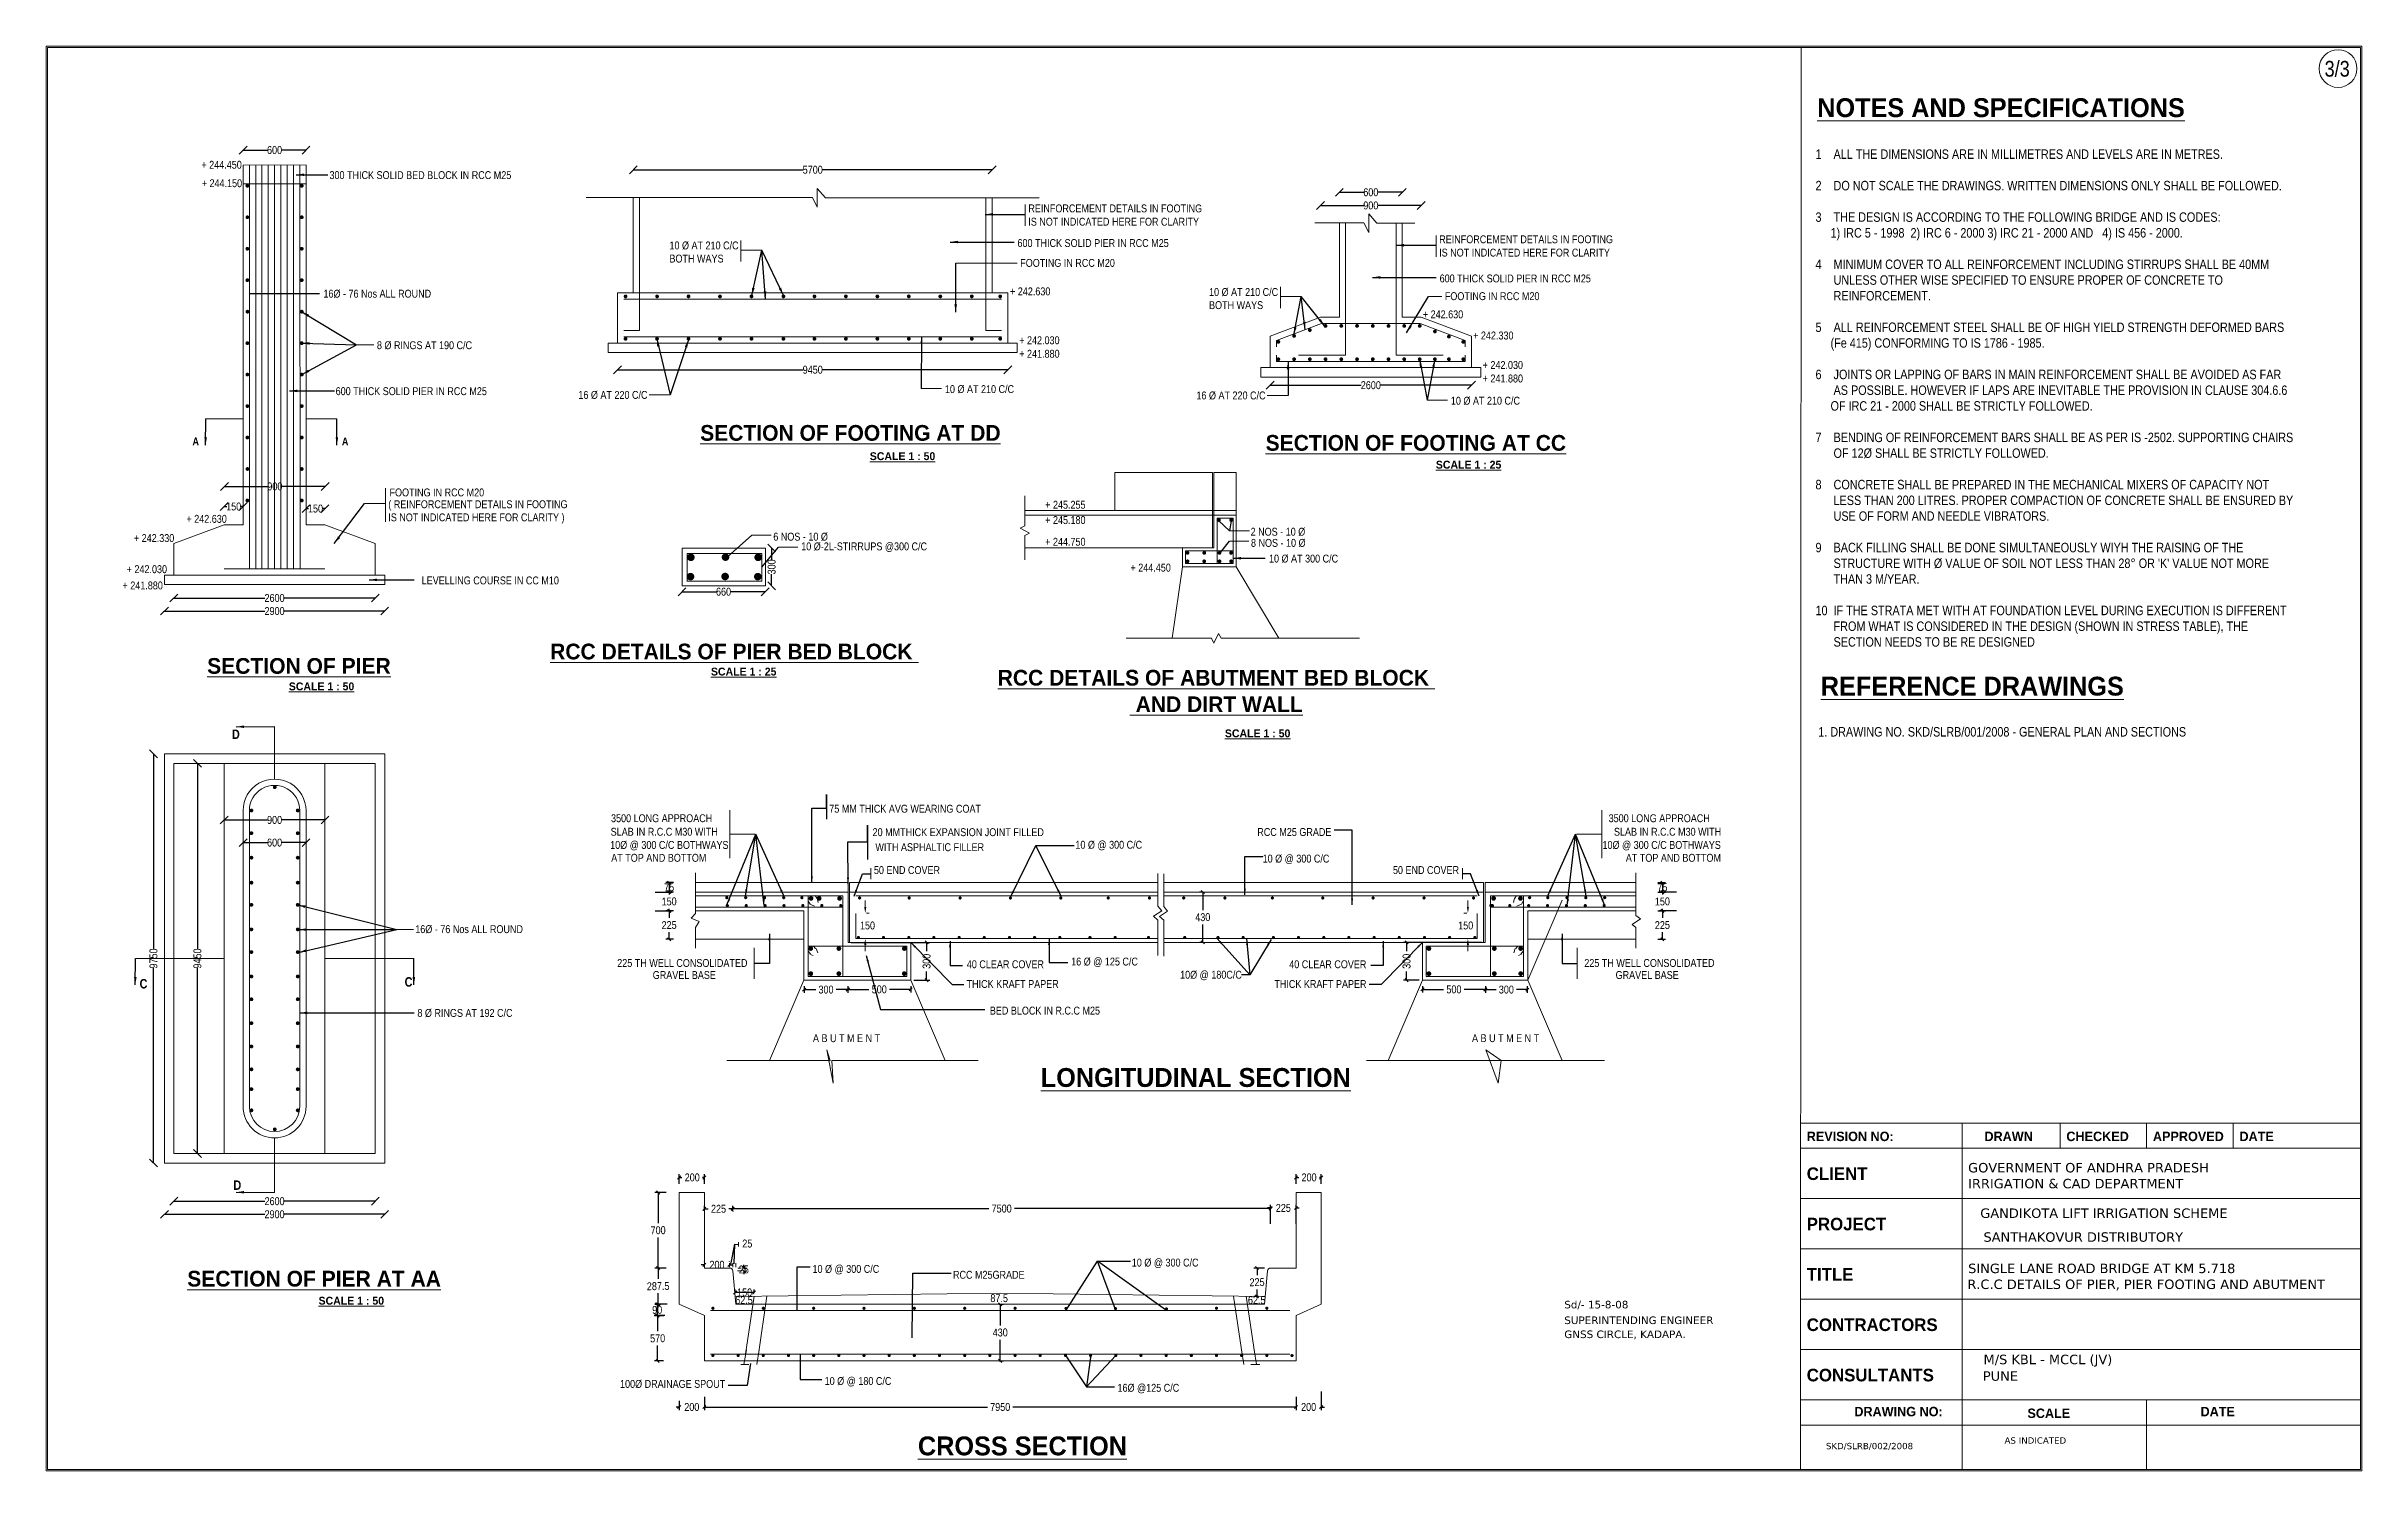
# Model space of a CAD drawing. Header units: millimetres. Extents: x 514997 to 588566, y -23709 to 21562.
import ezdxf
from ezdxf.enums import TextEntityAlignment as Align

# ---------------------------------------------------------------- set-up
doc = ezdxf.new("R2010")
doc.units = ezdxf.units.MM
doc.header["$LTSCALE"] = 300
doc.header["$MEASUREMENT"] = 0
doc.styles.add('ARIAL NARROW', font='ARIALN.TTF', dxfattribs={"height": 250})
doc.styles.add('arn', font='ARIALN.TTF')
doc.styles.add('CITYBLUEPR', font='cityb___.ttf')
doc.styles.add('VERDANA', font='verdana.ttf')
doc.dimstyles.new('STANDARD$0', dxfattribs={"dimscale": 88.888889, "dimtxt": 0.02, "dimasz": 0.02, "dimexe": 0.05, "dimexo": 0.1, "dimgap": 0.002, "dimtad": 2, "dimdec": 0, "dimzin": 1, "dimdsep": 46, "dimtxsty": 'Standard', "dimcen": 0.09, "dimadec": 0, "dimazin": 0, "dimtfac": 1, "dimtdec": 4, "dimtofl": 0, "dimtmove": 0, "dimatfit": 3, "dimfxl": 1, "dimtolj": 1, "dimtzin": 1, "dimarcsym": 0})
doc.dimstyles.new('STANDARD$7', dxfattribs={"dimtxt": 2, "dimasz": 2, "dimexe": 1.25, "dimexo": 0.625, "dimtad": 1, "dimdec": 0, "dimlfac": 0.5, "dimdsep": 46, "dimtxsty": 'ARIAL NARROW', "dimcen": 2.5, "dimdle": 0.1, "dimse1": 1, "dimse2": 1, "dimadec": 0, "dimazin": 0, "dimtfac": 1, "dimtdec": 0, "dimtmove": 0, "dimatfit": 3, "dimfxl": 1, "dimtolj": 1, "dimtzin": 0, "dimarcsym": 0})

msp = doc.modelspace()

# ---------------------------------------------------------------- texts
at = {"color": 0, "lineweight": 9}
for s, height, style, p in [('3/3', 500, 'ARIAL NARROW', (587388.4, 20597.2)), ('%%UNOTES AND SPECIFICATIONS', 600, 'CITYBLUEPR', (571265.7, 19311.1)), ('+ 244.450', 250, 'ARIAL NARROW', (519925.9, 17670.8)), ('+ 244.150', 250, 'ARIAL NARROW', (519935.4, 17085.2)), ('REINFORCEMENT DETAILS IN FOOTING', 250, 'ARIAL NARROW', (546200.8, 16284.5)), ('REINFORCEMENT DETAILS IN FOOTING', 250, 'ARIAL NARROW', (559255.4, 15302.6)), ('+ 242.630', 250, 'ARIAL NARROW', (545617.9, 13647.4)), ('+ 242.630', 250, 'ARIAL NARROW', (558735, 12917.1)), ('+ 242.030', 250, 'ARIAL NARROW', (545910.4, 12093.1)), ('+ 241.880', 250, 'ARIAL NARROW', (545911, 11664.5)), ('+ 242.330', 250, 'ARIAL NARROW', (560332.9, 12244.7)), ('+ 242.030', 250, 'ARIAL NARROW', (560635, 11307.3)), ('+ 241.880', 250, 'ARIAL NARROW', (560635.6, 10878.7)), ('%%USECTION OF FOOTING AT DD', 500, 'CITYBLUEPR', (535773, 9025.1)), ('%%USECTION OF FOOTING AT CC', 500, 'CITYBLUEPR', (553739.9, 8708)), ('%%USCALE 1 : 50', 250, 'CITYBLUEPR', (541162.5, 8409.9)), ('%%USCALE 1 : 25', 250, 'CITYBLUEPR', (559147.9, 8139.8)), ('+ 242.630', 250, 'ARIAL NARROW', (519449.7, 6417.6)), ('+ 245.255', 250, 'ARIAL NARROW', (546735, 6866)), ('+ 245.180', 250, 'ARIAL NARROW', (546735, 6379.5)), ('+ 242.330', 250, 'ARIAL NARROW', (517780.4, 5807.6)), ('+ 244.750', 250, 'ARIAL NARROW', (546735, 5689)), ('+ 241.880', 250, 'ARIAL NARROW', (517418, 4301)), ('+ 242.030', 250, 'ARIAL NARROW', (517550.4, 4818.1)), ('+ 244.450', 250, 'ARIAL NARROW', (549445.7, 4867.4)), ('%%USECTION OF PIER', 500, 'CITYBLUEPR', (520108.5, 1618.3)), ('%%UREFERENCE DRAWINGS', 600, 'CITYBLUEPR', (571379.6, 926)), ('%%USCALE 1 : 50', 250, 'CITYBLUEPR', (522702.1, 1093.7)), ('1. DRAWING NO. SKD/SLRB/001/2008 - GENERAL PLAN AND SECTIONS', 300, 'ARIAL NARROW', (571299.7, -376)), ('3500 LONG APPROACH', 250, 'ARIAL NARROW', (532941.3, -3097.3)), ('75 MM THICK AVG WEARING COAT', 250, 'ARIAL NARROW', (539874.6, -2794.7)), ('3500 LONG APPROACH', 250, 'ARIAL NARROW', (564638.3, -3097.3)), ('SLAB IN R.C.C M30 WITH', 250, 'ARIAL NARROW', (532929.8, -3527.2)), ('20 MMTHICK EXPANSION JOINT FILLED', 250, 'ARIAL NARROW', (541251.6, -3540.7)), (' 10 %%C @ 300 C/C', 250, 'ARIAL NARROW', (547615.5, -3940.5)), ('RCC M25 GRADE', 250, 'ARIAL NARROW', (553474.8, -3535.2)), ('SLAB IN R.C.C M30 WITH', 250, 'ARIAL NARROW', (564807.9, -3527.2)), ('10%%C @ 300 C/C BOTHWAYS', 250, 'ARIAL NARROW', (532913, -3945.6)), ('AT TOP AND BOTTOM', 250, 'ARIAL NARROW', (532946.6, -4355.6)), ('WITH ASPHALTIC FILLER', 250, 'ARIAL NARROW', (541340.8, -4017.3)), ('10 %%C @ 300 C/C', 250, 'ARIAL NARROW', (553644.6, -4379.9)), ('10%%C @ 300 C/C BOTHWAYS', 250, 'ARIAL NARROW', (564442.9, -3945.6)), ('AT TOP AND BOTTOM', 250, 'ARIAL NARROW', (565183.8, -4355.6)), ('50 END COVER', 250, 'ARIAL NARROW', (541292.9, -4744.9)), ('50 END COVER', 250, 'ARIAL NARROW', (557784.6, -4744.9)), ('225 TH WELL CONSOLIDATED', 250, 'ARIAL NARROW', (533137.5, -7698.1)), ('GRAVEL BASE', 250, 'ARIAL NARROW', (534266.1, -8079.7)), ('40 CLEAR COVER', 250, 'ARIAL NARROW', (544245.3, -7738.4)), ('16 %%C @ 125 C/C', 250, 'ARIAL NARROW', (547561.4, -7652.1)), ('10%%C @ 180C/C', 250, 'ARIAL NARROW', (551022.5, -8070.9)), ('40 CLEAR COVER', 250, 'ARIAL NARROW', (554490.1, -7738.4)), ('225 TH WELL CONSOLIDATED', 250, 'ARIAL NARROW', (563864.5, -7698.1)), ('GRAVEL BASE', 250, 'ARIAL NARROW', (564859.9, -8079.7)), ('THICK KRAFT PAPER', 250, 'ARIAL NARROW', (544237.7, -8365.6)), ('THICK KRAFT PAPER', 250, 'ARIAL NARROW', (554016.9, -8365.6)), ('BED BLOCK IN R.C.C M25', 250, 'ARIAL NARROW', (544976.9, -9211.9)), ('A B U T M E N T', 250, 'ARIAL NARROW', (539356.7, -10087)), ('A B U T M E N T', 250, 'ARIAL NARROW', (560298, -10087)), ('%%ULONGITUDINAL SECTION', 600, 'CITYBLUEPR', (546595.7, -11512)), ('REVISION NO:', 300, 'CITYBLUEPR', (570932.1, -13233.7)), ('DRAWN', 300, 'CITYBLUEPR', (576579.2, -13233.7)), ('CHECKED', 300, 'CITYBLUEPR', (579182.1, -13233.7)), ('APPROVED', 300, 'CITYBLUEPR', (581932.1, -13233.7)), ('DATE', 300, 'CITYBLUEPR', (584682.1, -13233.7)), ('GOVERNMENT OF ANDHRA PRADESH', 300, 'VERDANA', (576059.7, -14228.7)), ('CLIENT', 400, 'CITYBLUEPR', (570932.1, -14470.2)), ('IRRIGATION & CAD DEPARTMENT', 300, 'VERDANA', (576059.7, -14734.3)), ('GANDIKOTA LIFT IRRIGATION SCHEME', 300, 'VERDANA', (576446.5, -15675)), ('PROJECT', 400, 'CITYBLUEPR', (570932.1, -16070.2)), ('SANTHAKOVUR DISTRIBUTORY ', 300, 'VERDANA', (576548.3, -16432.5)), ('%%USECTION OF PIER AT AA', 500, 'CITYBLUEPR', (519475.3, -17856)), ('10 %%C @ 300 C/C', 250, 'ARIAL NARROW', (539342.4, -17420.6)), ('RCC M25GRADE', 250, 'ARIAL NARROW', (543806.2, -17607.8)), ('10 %%C @ 300 C/C', 250, 'ARIAL NARROW', (549487.3, -17219.4)), ('TITLE', 400, 'CITYBLUEPR', (570932.1, -17670.2)), ('R.C.C DETAILS OF PIER, PIER FOOTING AND ABUTMENT', 300, 'VERDANA', (576036, -17934.3)), ('SINGLE LANE ROAD BRIDGE AT KM 5.718', 300, 'VERDANA', (576060.3, -17428.7)), ('%%USCALE 1 : 50', 250, 'CITYBLUEPR', (523648, -18431.9)), ('Sd/- 15-8-08', 240, 'VERDANA', (563228.6, -18550.3)), ('SUPERINTENDING ENGINEER', 240, 'VERDANA', (563228.6, -19048.3)), ('CONTRACTORS', 400, 'CITYBLUEPR', (570932.1, -19270.2)), ('GNSS CIRCLE, KADAPA.', 240, 'VERDANA', (563228.6, -19493.8)), ('CONSULTANTS', 400, 'CITYBLUEPR', (570932.1, -20870.2)), ('PUNE', 300, 'VERDANA', (576529.6, -20851)), ('M/S KBL - MCCL (JV)', 300, 'VERDANA', (576550.6, -20323.4)), ('100%%C DRAINAGE SPOUT', 250, 'ARIAL NARROW', (533226.8, -21075.8)), ('10 %%C @ 180 C/C', 250, 'ARIAL NARROW', (539728.1, -20983.5)), ('16%%C @125 C/C', 250, 'ARIAL NARROW', (549032.8, -21200.1)), ('DRAWING NO:', 300, 'CITYBLUEPR', (572445.4, -21980.1)), ('SCALE', 300, 'CITYBLUEPR', (577945.4, -22033.7)), ('DATE', 300, 'CITYBLUEPR', (583445.4, -21980.1)), ('%%UCROSS SECTION', 600, 'CITYBLUEPR', (542691.8, -23221.6)), ('AS INDICATED', 200, 'VERDANA', (577218.4, -22849.3)), ('SKD/SLRB/002/2008', 200, 'VERDANA', (571542, -23025.5))]:
    msp.add_text(s, height=height, dxfattribs=dict(at, style=style)).set_placement(p)
at = {"color": 0, "lineweight": 9, "style": 'CITYBLUEPR'}
for s, height, p in [('%%URCC DETAILS OF PIER BED BLOCK ', 500, (536855.9, 2076.4)), ('%%USCALE 1 : 25', 250, (537156.1, 1564)), ('%%URCC DETAILS OF ABUTMENT BED BLOCK ', 500, (552172, 1243.3)), ('%%U AND DIRT WALL', 500, (552172, 400.3)), ('%%USCALE 1 : 50', 250, (553485.8, -400.1))]:
    msp.add_text(s, height=height, dxfattribs=at).set_placement(p, align=Align.CENTER)
at = {"color": 0, "lineweight": 9, "insert": (571211.7, 18284), "char_height": 300, "width": 16000, "attachment_point": 1, "style": 'arn'}
msp.add_mtext("\\pt12600;1    ALL THE DIMENSIONS ARE IN MILLIMETRES AND LEVELS ARE IN METRES.\\P\\ptz;\\P2    DO NOT SCALE THE DRAWINGS. WRITTEN DIMENSIONS ONLY SHALL BE FOLLOWED.\\P\\P3    THE DESIGN IS ACCORDING TO THE FOLLOWING BRIDGE AND IS CODES: \\P     1) IRC 5 - 1998  2) IRC 6 - 2000 3) IRC 21 - 2000 AND   4) IS 456 - 2000. \\P\\P4    MINIMUM COVER TO ALL REINFORCEMENT INCLUDING STIRRUPS SHALL BE 40MM    \\P      UNLESS OTHER WISE SPECIFIED TO ENSURE PROPER OF CONCRETE TO   \\P      REINFORCEMENT.\\P\\P5    ALL REINFORCEMENT STEEL SHALL BE OF HIGH YIELD STRENGTH DEFORMED BARS\\P     (Fe 415) CONFORMING TO IS 1786 - 1985.\\P\\P6    JOINTS OR LAPPING OF BARS IN MAIN REINFORCEMENT SHALL BE AVOIDED AS FAR  \\P      AS POSSIBLE. HOWEVER IF LAPS ARE INEVITABLE THE PROVISION IN CLAUSE 304.6.6  \\P     OF IRC 21 - 2000 SHALL BE STRICTLY FOLLOWED.\\P\\P7    BENDING OF REINFORCEMENT BARS SHALL BE AS PER IS -2502. SUPPORTING CHAIRS  \\P      OF 12%%C {\\fArial Narrow|b0|i0|c0|p32;SHALL BE STRICTLY FOLLOWED.\\P\\P}8    CONCRETE SHALL BE PREPARED IN THE MECHANICAL MIXERS OF CAPACITY NOT  \\P      LESS THAN 200 LITRES. PROPER COMPACTION OF CONCRETE SHALL BE ENSURED BY  \\P      USE OF FORM AND NEEDLE VIBRATORS.\\P\\P9    BACK FILLING SHALL BE DONE SIMULTANEOUSLY WIYH THE RAISING OF THE \\P      STRUCTURE WITH %%C VALUE OF SOIL NOT LESS THAN 28° OR 'K' VALUE NOT MORE \\P      THAN 3 M/YEAR.\\P\\P10  IF THE STRATA MET WITH AT FOUNDATION LEVEL DURING EXECUTION IS DIFFERENT \\P      FROM WHAT IS CONSIDERED IN THE DESIGN (SHOWN IN STRESS TABLE), THE \\P      SECTION NEEDS TO BE RE DESIGNED", dxfattribs=at)
at = {"color": 0, "lineweight": 9, "style": 'ARIAL NARROW'}
for s, insert, char_height, attachment_point in [('300 THICK SOLID BED BLOCK IN RCC M25', (523994.9, 17339), 250, 7), (' IS NOT INDICATED HERE FOR CLARITY', (546119.4, 15858.1), 250, 7), ('10 %%C AT 210 C/C\\PBOTH WAYS', (534797, 14686.6), 250, 7), ('600 THICK SOLID PIER IN RCC M25', (545855.4, 15179.9), 250, 7), ('FOOTING IN RCC M20', (545942.7, 14548.7), 250, 7), (' IS NOT INDICATED HERE FOR CLARITY', (559174, 14876.2), 250, 7), ('600 THICK SOLID PIER IN RCC M25', (559268, 14055), 250, 7), ('16%%C - 76 Nos ALL ROUND', (523802.6, 13564.6), 250, 7), ('10 %%C AT 210 C/C\\PBOTH WAYS', (551941.6, 13206.7), 250, 7), ('FOOTING IN RCC M20', (559433.3, 13491.8), 250, 7), ('8 %%C RINGS AT 190 C/C', (525501.9, 11926.5), 250, 7), ('600 THICK SOLID PIER IN RCC M25', (524190.5, 10472.4), 250, 7), ('16 %%C AT 220 C/C', (531903.1, 10347.7), 250, 7), ('10 %%C AT 210 C/C ', (543550.1, 10531.6), 250, 7), ('16 %%C AT 220 C/C', (551541.1, 10330), 250, 7), ('10 %%C AT 210 C/C ', (559625.8, 10162.6), 250, 7), ('{\\fArial Narrow|b1|i0|c0|p34;A}', (519641, 8880), 250, 7), ('{\\fArial Narrow|b1|i0|c0|p34;A}', (524388.3, 8877.8), 250, 7), ('FOOTING IN RCC M20', (525902.2, 7253.7), 250, 7), ('( REINFORCEMENT DETAILS IN FOOTING\\PIS NOT INDICATED HERE FOR CLARITY ) ', (525863.3, 6390), 250, 7), ('6 NOS - 10 %%C', (538096.2, 5842), 250, 7), ('2 NOS - 10 %%C', (553262.9, 5999), 250, 7), ('8 NOS - 10 %%C', (553273.9, 5644.9), 250, 7), ('10 %%C-2L-STIRRUPS @300 C/C', (538984.2, 5492.5), 250, 7), ('10 %%C AT 300 C/C', (553846.7, 5146.1), 250, 7), ('LEVELLING COURSE IN CC M10', (526924.6, 4457.2), 250, 7), ('{\\fArial Narrow|b1|i0|c0|p34;D}', (520895.5, -303.7), 300, 4), ('16%%C - 76 Nos ALL ROUND', (526720.1, -6631.9), 250, 7), ('150', (541088.9, -6382.3), 250, 5), ('150', (560096.6, -6382.3), 250, 5), ('{\\fArial Narrow|b1|i0|c0|p34;C}', (517961, -8234.2), 300, 4), ('{\\fArial Narrow|b1|i0|c0|p34;C}', (526383.2, -8176.2), 300, 4), ('8 %%C RINGS AT 192 C/C', (526787.9, -9295), 250, 7), ('{\\fArial Narrow|b1|i0|c0|p34;D}', (520942.5, -14633.7), 300, 4), ('\\A1;25', (537270, -16490.8), 250, 5), ('62.5', (537165.1, -18288.4), 250, 5), ('87.5', (545272.8, -18226.6), 250, 5), ('62.5', (553456.6, -18288.4), 250, 5)]:
    msp.add_mtext(s, dxfattribs=dict(at, insert=insert, char_height=char_height, attachment_point=attachment_point))

# ---------------------------------------------------------------- blocks, each defined once
blk = doc.blocks.new('_Oblique')
at = {"color": 0, "linetype": 'ByBlock', "lineweight": -2}
blk.add_line((-0.5, -0.5), (0.5, 0.5), dxfattribs=at)
blk = doc.blocks.new('*D2')
at = {"color": 0, "lineweight": -2, "transparency": 16777216}
for p, q in [((521249, 18263), (522023, 18263)), ((523249, 18263), (522476, 18263))]:
    blk.add_line(p, q, dxfattribs=at)
at = {"layer": 'Defpoints', "color": 0, "lineweight": 9, "transparency": 16777216}
for p in [(521249, 17961), (523249, 18263), (523249, 17961)]:
    blk.add_point(p, dxfattribs=at)
at = {"color": 0, "lineweight": -2, "transparency": 16777216, "xscale": 250, "yscale": 250, "zscale": 250, "rotation": 180}
blk.add_blockref('_Oblique', (521249, 18263), dxfattribs=at)
at = {"color": 0, "lineweight": -2, "transparency": 16777216, "xscale": 250, "yscale": 250, "zscale": 250}
blk.add_blockref('_Oblique', (523249, 18263), dxfattribs=at)
at = {"color": 0, "lineweight": 9, "transparency": 16777216, "insert": (522249, 18263), "char_height": 250, "attachment_point": 5, "style": 'ARIAL NARROW'}
blk.add_mtext('\\A1;600', dxfattribs=at)
blk = doc.blocks.new('*D3')
at = {"color": 0, "lineweight": -2, "transparency": 16777216}
for p, q in [((520659, 7572), (522033, 7572)), ((523859, 7572), (522485, 7572))]:
    blk.add_line(p, q, dxfattribs=at)
at = {"layer": 'Defpoints', "color": 0, "lineweight": 9, "transparency": 16777216}
for p in [(520659, 7417), (523859, 7572), (523859, 7417)]:
    blk.add_point(p, dxfattribs=at)
at = {"color": 0, "lineweight": -2, "transparency": 16777216, "xscale": 250, "yscale": 250, "zscale": 250, "rotation": 180}
blk.add_blockref('_Oblique', (520659, 7572), dxfattribs=at)
at = {"color": 0, "lineweight": -2, "transparency": 16777216, "xscale": 250, "yscale": 250, "zscale": 250}
blk.add_blockref('_Oblique', (523859, 7572), dxfattribs=at)
at = {"color": 0, "lineweight": 9, "transparency": 16777216, "insert": (522259, 7572), "char_height": 250, "attachment_point": 5, "style": 'ARIAL NARROW'}
blk.add_mtext('\\A1;900', dxfattribs=at)
blk = doc.blocks.new('*D4')
at = {"color": 0, "lineweight": -2, "transparency": 16777216}
for p, q in [((523250, 6868), (523333, 6868)), ((523850, 6868), (523766, 6868))]:
    blk.add_line(p, q, dxfattribs=at)
at = {"layer": 'Defpoints', "color": 0, "lineweight": 9, "transparency": 16777216}
for p in [(523850, 6868), (523250, 6515), (523850, 6515)]:
    blk.add_point(p, dxfattribs=at)
at = {"color": 0, "lineweight": -2, "transparency": 16777216, "xscale": 250, "yscale": 250, "zscale": 250, "rotation": 180}
blk.add_blockref('_Oblique', (523250, 6868), dxfattribs=at)
at = {"color": 0, "lineweight": -2, "transparency": 16777216, "xscale": 250, "yscale": 250, "zscale": 250}
blk.add_blockref('_Oblique', (523850, 6868), dxfattribs=at)
at = {"color": 0, "lineweight": 9, "transparency": 16777216, "insert": (523550, 6868), "char_height": 250, "attachment_point": 5, "style": 'ARIAL NARROW'}
blk.add_mtext('\\A1;150', dxfattribs=at)
blk = doc.blocks.new('*D5')
at = {"color": 0, "lineweight": -2, "transparency": 16777216}
for p, q in [((520650, 6934), (520733, 6934)), ((521250, 6934), (521166, 6934))]:
    blk.add_line(p, q, dxfattribs=at)
at = {"layer": 'Defpoints', "color": 0, "lineweight": 9, "transparency": 16777216}
for p in [(521250, 6934), (520650, 6537), (521250, 6537)]:
    blk.add_point(p, dxfattribs=at)
at = {"color": 0, "lineweight": -2, "transparency": 16777216, "xscale": 250, "yscale": 250, "zscale": 250, "rotation": 180}
blk.add_blockref('_Oblique', (520650, 6934), dxfattribs=at)
at = {"color": 0, "lineweight": -2, "transparency": 16777216, "xscale": 250, "yscale": 250, "zscale": 250}
blk.add_blockref('_Oblique', (521250, 6934), dxfattribs=at)
at = {"color": 0, "lineweight": 9, "transparency": 16777216, "insert": (520950, 6934), "char_height": 250, "attachment_point": 5, "style": 'ARIAL NARROW'}
blk.add_mtext('\\A1;150', dxfattribs=at)
blk = doc.blocks.new('*D100')
at = {"color": 0, "lineweight": -2, "transparency": 16777216}
for p, q in [((519050, 4027), (521942, 4027)), ((525450, 4027), (522557, 4027))]:
    blk.add_line(p, q, dxfattribs=at)
at = {"layer": 'Defpoints', "color": 0, "lineweight": 9, "transparency": 16777216}
for p in [(519050, 4757), (525450, 4757), (525450, 4027)]:
    blk.add_point(p, dxfattribs=at)
at = {"color": 0, "lineweight": -2, "transparency": 16777216, "xscale": 250, "yscale": 250, "zscale": 250, "rotation": 180}
blk.add_blockref('_Oblique', (519050, 4027), dxfattribs=at)
at = {"color": 0, "lineweight": -2, "transparency": 16777216, "xscale": 250, "yscale": 250, "zscale": 250}
blk.add_blockref('_Oblique', (525450, 4027), dxfattribs=at)
at = {"color": 0, "lineweight": 9, "transparency": 16777216, "insert": (522250, 4027), "char_height": 250, "attachment_point": 5, "style": 'ARIAL NARROW'}
blk.add_mtext('\\A1;2600', dxfattribs=at)
blk = doc.blocks.new('*D101')
at = {"color": 0, "lineweight": -2, "transparency": 16777216}
for p, q in [((518750, 3612), (521942, 3612)), ((525750, 3612), (522557, 3612))]:
    blk.add_line(p, q, dxfattribs=at)
at = {"layer": 'Defpoints', "color": 0, "lineweight": 9, "transparency": 16777216}
for p in [(518750, 4457), (525750, 4457), (525750, 3612)]:
    blk.add_point(p, dxfattribs=at)
at = {"color": 0, "lineweight": -2, "transparency": 16777216, "xscale": 250, "yscale": 250, "zscale": 250, "rotation": 180}
blk.add_blockref('_Oblique', (518750, 3612), dxfattribs=at)
at = {"color": 0, "lineweight": -2, "transparency": 16777216, "xscale": 250, "yscale": 250, "zscale": 250}
blk.add_blockref('_Oblique', (525750, 3612), dxfattribs=at)
at = {"color": 0, "lineweight": 9, "transparency": 16777216, "insert": (522250, 3612), "char_height": 250, "attachment_point": 5, "style": 'ARIAL NARROW'}
blk.add_mtext('\\A1;2900', dxfattribs=at)
blk = doc.blocks.new('*D6')
at = {"color": 0, "lineweight": -2, "transparency": 16777216}
for p, q in [((520650, -3028), (522024, -3028)), ((523850, -3028), (522476, -3028))]:
    blk.add_line(p, q, dxfattribs=at)
at = {"layer": 'Defpoints', "color": 0, "lineweight": 9, "transparency": 16777216}
for p in [(523850, -3028), (520650, -5030), (523850, -5031)]:
    blk.add_point(p, dxfattribs=at)
at = {"color": 0, "lineweight": -2, "transparency": 16777216, "xscale": 250, "yscale": 250, "zscale": 250, "rotation": 180}
blk.add_blockref('_Oblique', (520650, -3028), dxfattribs=at)
at = {"color": 0, "lineweight": -2, "transparency": 16777216, "xscale": 250, "yscale": 250, "zscale": 250}
blk.add_blockref('_Oblique', (523850, -3028), dxfattribs=at)
at = {"color": 0, "lineweight": 9, "transparency": 16777216, "insert": (522250, -3028), "char_height": 250, "attachment_point": 5, "style": 'ARIAL NARROW'}
blk.add_mtext('\\A1;900', dxfattribs=at)
blk = doc.blocks.new('*D7')
at = {"color": 0, "lineweight": -2, "transparency": 16777216}
for p, q in [((521250, -3747), (522023, -3747)), ((523250, -3747), (522477, -3747))]:
    blk.add_line(p, q, dxfattribs=at)
at = {"layer": 'Defpoints', "color": 0, "lineweight": 9, "transparency": 16777216}
for p in [(523250, -3747), (521250, -6725), (523250, -6725)]:
    blk.add_point(p, dxfattribs=at)
at = {"color": 0, "lineweight": -2, "transparency": 16777216, "xscale": 250, "yscale": 250, "zscale": 250, "rotation": 180}
blk.add_blockref('_Oblique', (521250, -3747), dxfattribs=at)
at = {"color": 0, "lineweight": -2, "transparency": 16777216, "xscale": 250, "yscale": 250, "zscale": 250}
blk.add_blockref('_Oblique', (523250, -3747), dxfattribs=at)
at = {"color": 0, "lineweight": 9, "transparency": 16777216, "insert": (522250, -3747), "char_height": 250, "attachment_point": 5, "style": 'ARIAL NARROW'}
blk.add_mtext('\\A1;600', dxfattribs=at)
blk = doc.blocks.new('*D8')
at = {"color": 0, "lineweight": -2, "transparency": 16777216}
for p, q in [((519799, -1228), (519799, -7124)), ((519799, -13631), (519799, -7735))]:
    blk.add_line(p, q, dxfattribs=at)
at = {"layer": 'Defpoints', "color": 0, "lineweight": 9, "transparency": 16777216}
for p in [(521478, -1228), (519799, -13631), (521478, -13631)]:
    blk.add_point(p, dxfattribs=at)
at = {"color": 0, "lineweight": -2, "transparency": 16777216, "xscale": 250, "yscale": 250, "zscale": 250}
for p, rotation in [((519799, -1228), 90), ((519799, -13631), 270)]:
    blk.add_blockref('_Oblique', p, dxfattribs=dict(at, rotation=rotation))
at = {"color": 0, "lineweight": 9, "transparency": 16777216, "insert": (519799, -7430), "char_height": 250, "attachment_point": 5, "rotation": 90, "style": 'ARIAL NARROW'}
blk.add_mtext('\\A1;9450', dxfattribs=at)
blk = doc.blocks.new('*D9')
at = {"color": 0, "lineweight": -2, "transparency": 16777216}
for p, q in [((518402, -928), (518402, -7124)), ((518402, -13931), (518402, -7735))]:
    blk.add_line(p, q, dxfattribs=at)
at = {"layer": 'Defpoints', "color": 0, "lineweight": 9, "transparency": 16777216}
for p in [(521337, -928), (518402, -13931), (521337, -13931)]:
    blk.add_point(p, dxfattribs=at)
at = {"color": 0, "lineweight": -2, "transparency": 16777216, "xscale": 250, "yscale": 250, "zscale": 250}
for p, rotation in [((518402, -928), 90), ((518402, -13931), 270)]:
    blk.add_blockref('_Oblique', p, dxfattribs=dict(at, rotation=rotation))
at = {"color": 0, "lineweight": 9, "transparency": 16777216, "insert": (518402, -7430), "char_height": 250, "attachment_point": 5, "rotation": 90, "style": 'ARIAL NARROW'}
blk.add_mtext('\\A1;9750', dxfattribs=at)
blk = doc.blocks.new('*D10')
at = {"color": 0, "lineweight": -2, "transparency": 16777216}
for p, q in [((519050, -15145), (521942, -15145)), ((525450, -15145), (522557, -15145))]:
    blk.add_line(p, q, dxfattribs=at)
at = {"layer": 'Defpoints', "color": 0, "lineweight": 9, "transparency": 16777216}
for p in [(519050, -14415), (525450, -14415), (525450, -15145)]:
    blk.add_point(p, dxfattribs=at)
at = {"color": 0, "lineweight": -2, "transparency": 16777216, "xscale": 250, "yscale": 250, "zscale": 250, "rotation": 180}
blk.add_blockref('_Oblique', (519050, -15145), dxfattribs=at)
at = {"color": 0, "lineweight": -2, "transparency": 16777216, "xscale": 250, "yscale": 250, "zscale": 250}
blk.add_blockref('_Oblique', (525450, -15145), dxfattribs=at)
at = {"color": 0, "lineweight": 9, "transparency": 16777216, "insert": (522250, -15145), "char_height": 250, "attachment_point": 5, "style": 'ARIAL NARROW'}
blk.add_mtext('\\A1;2600', dxfattribs=at)
blk = doc.blocks.new('*D11')
at = {"color": 0, "lineweight": -2, "transparency": 16777216}
for p, q in [((518750, -15560), (521942, -15560)), ((525750, -15560), (522557, -15560))]:
    blk.add_line(p, q, dxfattribs=at)
at = {"layer": 'Defpoints', "color": 0, "lineweight": 9, "transparency": 16777216}
for p in [(518750, -14715), (525750, -14715), (525750, -15560)]:
    blk.add_point(p, dxfattribs=at)
at = {"color": 0, "lineweight": -2, "transparency": 16777216, "xscale": 250, "yscale": 250, "zscale": 250, "rotation": 180}
blk.add_blockref('_Oblique', (518750, -15560), dxfattribs=at)
at = {"color": 0, "lineweight": -2, "transparency": 16777216, "xscale": 250, "yscale": 250, "zscale": 250}
blk.add_blockref('_Oblique', (525750, -15560), dxfattribs=at)
at = {"color": 0, "lineweight": 9, "transparency": 16777216, "insert": (522250, -15560), "char_height": 250, "attachment_point": 5, "style": 'ARIAL NARROW'}
blk.add_mtext('\\A1;2900', dxfattribs=at)
blk = doc.blocks.new('*D102')
at = {"color": 0, "lineweight": -2, "transparency": 16777216}
for p, q in [((556082, 16921), (556855, 16921)), ((558082, 16921), (557309, 16921))]:
    blk.add_line(p, q, dxfattribs=at)
at = {"layer": 'Defpoints', "color": 0, "lineweight": 9, "transparency": 16777216}
for p in [(558082, 16921), (556082, 12948), (558082, 12948)]:
    blk.add_point(p, dxfattribs=at)
at = {"color": 0, "lineweight": -2, "transparency": 16777216, "xscale": 250, "yscale": 250, "zscale": 250, "rotation": 180}
blk.add_blockref('_Oblique', (556082, 16921), dxfattribs=at)
at = {"color": 0, "lineweight": -2, "transparency": 16777216, "xscale": 250, "yscale": 250, "zscale": 250}
blk.add_blockref('_Oblique', (558082, 16921), dxfattribs=at)
at = {"color": 0, "lineweight": 9, "transparency": 16777216, "insert": (557082, 16921), "char_height": 250, "attachment_point": 5, "style": 'ARIAL NARROW'}
blk.add_mtext('\\A1;600', dxfattribs=at)
blk = doc.blocks.new('*D103')
at = {"color": 0, "lineweight": -2, "transparency": 16777216}
for p, q in [((555482, 16502), (556856, 16502)), ((558682, 16502), (557309, 16502))]:
    blk.add_line(p, q, dxfattribs=at)
at = {"layer": 'Defpoints', "color": 0, "lineweight": 9, "transparency": 16777216}
for p in [(558682, 16502), (555482, 12948), (558682, 12948)]:
    blk.add_point(p, dxfattribs=at)
at = {"color": 0, "lineweight": -2, "transparency": 16777216, "xscale": 250, "yscale": 250, "zscale": 250, "rotation": 180}
blk.add_blockref('_Oblique', (555482, 16502), dxfattribs=at)
at = {"color": 0, "lineweight": -2, "transparency": 16777216, "xscale": 250, "yscale": 250, "zscale": 250}
blk.add_blockref('_Oblique', (558682, 16502), dxfattribs=at)
at = {"color": 0, "lineweight": 9, "transparency": 16777216, "insert": (557082, 16502), "char_height": 250, "attachment_point": 5, "style": 'ARIAL NARROW'}
blk.add_mtext('\\A1;900', dxfattribs=at)
blk = doc.blocks.new('*D104')
at = {"color": 0, "lineweight": -2, "transparency": 16777216}
for p, q in [((553882, 10789), (556775, 10789)), ((560282, 10789), (557390, 10789))]:
    blk.add_line(p, q, dxfattribs=at)
at = {"layer": 'Defpoints', "color": 0, "lineweight": 9, "transparency": 16777216}
for p in [(553882, 11348), (560282, 11348), (560282, 10789)]:
    blk.add_point(p, dxfattribs=at)
at = {"color": 0, "lineweight": -2, "transparency": 16777216, "xscale": 250, "yscale": 250, "zscale": 250, "rotation": 180}
blk.add_blockref('_Oblique', (553882, 10789), dxfattribs=at)
at = {"color": 0, "lineweight": -2, "transparency": 16777216, "xscale": 250, "yscale": 250, "zscale": 250}
blk.add_blockref('_Oblique', (560282, 10789), dxfattribs=at)
at = {"color": 0, "lineweight": 9, "transparency": 16777216, "insert": (557082, 10789), "char_height": 250, "attachment_point": 5, "style": 'ARIAL NARROW'}
blk.add_mtext('\\A1;2600', dxfattribs=at)
blk = doc.blocks.new('*D105')
at = {"color": 0, "lineweight": -2, "transparency": 16777216}
for p, q in [((533649, 17637), (539043, 17637)), ((545049, 17637), (539655, 17637))]:
    blk.add_line(p, q, dxfattribs=at)
at = {"layer": 'Defpoints', "color": 0, "lineweight": 9, "transparency": 16777216}
for p in [(545049, 17637), (533649, 16752), (545049, 16743)]:
    blk.add_point(p, dxfattribs=at)
at = {"color": 0, "lineweight": -2, "transparency": 16777216, "xscale": 250, "yscale": 250, "zscale": 250, "rotation": 180}
blk.add_blockref('_Oblique', (533649, 17637), dxfattribs=at)
at = {"color": 0, "lineweight": -2, "transparency": 16777216, "xscale": 250, "yscale": 250, "zscale": 250}
blk.add_blockref('_Oblique', (545049, 17637), dxfattribs=at)
at = {"color": 0, "lineweight": 9, "transparency": 16777216, "insert": (539349, 17637), "char_height": 250, "attachment_point": 5, "style": 'ARIAL NARROW'}
blk.add_mtext('\\A1;5700', dxfattribs=at)
blk = doc.blocks.new('*D106')
at = {"color": 0, "lineweight": -2, "transparency": 16777216}
for p, q in [((533149, 11282), (539043, 11282)), ((545549, 11282), (539655, 11282))]:
    blk.add_line(p, q, dxfattribs=at)
at = {"layer": 'Defpoints', "color": 0, "lineweight": 9, "transparency": 16777216}
for p in [(533149, 12126), (545549, 12126), (545549, 11282)]:
    blk.add_point(p, dxfattribs=at)
at = {"color": 0, "lineweight": -2, "transparency": 16777216, "xscale": 250, "yscale": 250, "zscale": 250, "rotation": 180}
blk.add_blockref('_Oblique', (533149, 11282), dxfattribs=at)
at = {"color": 0, "lineweight": -2, "transparency": 16777216, "xscale": 250, "yscale": 250, "zscale": 250}
blk.add_blockref('_Oblique', (545549, 11282), dxfattribs=at)
at = {"color": 0, "lineweight": 9, "transparency": 16777216, "insert": (539349, 11282), "char_height": 250, "attachment_point": 5, "style": 'ARIAL NARROW'}
blk.add_mtext('\\A1;9450', dxfattribs=at)
blk = doc.blocks.new('*D70')
at = {"color": 0, "lineweight": -2, "transparency": 16777216}
for p, q in [((535195, 4226), (536289, 4226)), ((537836, 4226), (536742, 4226))]:
    blk.add_line(p, q, dxfattribs=at)
at = {"layer": 'Defpoints', "color": 0, "lineweight": 9, "transparency": 16777216}
for p in [(535195, 4226), (537835, 4226), (537835, 4226)]:
    blk.add_point(p, dxfattribs=at)
at = {"color": 0, "lineweight": -2, "transparency": 16777216, "xscale": 250, "yscale": 250, "zscale": 250, "rotation": 180}
blk.add_blockref('_Oblique', (535195, 4226), dxfattribs=at)
at = {"color": 0, "lineweight": -2, "transparency": 16777216, "xscale": 250, "yscale": 250, "zscale": 250}
blk.add_blockref('_Oblique', (537835, 4226), dxfattribs=at)
at = {"color": 0, "lineweight": 9, "transparency": 16777216, "insert": (536515, 4226), "char_height": 250, "attachment_point": 5, "style": 'ARIAL NARROW'}
blk.add_mtext('\\A1;660', dxfattribs=at)
blk = doc.blocks.new('*D124')
at = {"color": 0, "lineweight": -2, "transparency": 16777216}
for p, q in [((538044, 5616), (538044, 5243)), ((538044, 4416), (538044, 4790))]:
    blk.add_line(p, q, dxfattribs=at)
at = {"layer": 'Defpoints', "color": 0, "lineweight": 9, "transparency": 16777216}
for p in [(537845, 5616), (538044, 5616), (537845, 4416)]:
    blk.add_point(p, dxfattribs=at)
at = {"color": 0, "lineweight": -2, "transparency": 16777216, "xscale": 250, "yscale": 250, "zscale": 250}
for p, rotation in [((538044, 5616), 90), ((538044, 4416), 270)]:
    blk.add_blockref('_Oblique', p, dxfattribs=dict(at, rotation=rotation))
at = {"color": 0, "lineweight": 9, "transparency": 16777216, "insert": (538044, 5016), "char_height": 250, "attachment_point": 5, "rotation": 90, "style": 'ARIAL NARROW'}
blk.add_mtext('\\A1;300', dxfattribs=at)
blk = doc.blocks.new('*D71')
at = {"color": 0, "lineweight": -2, "transparency": 16777216}
for p, q in [((534929, -5919), (534686, -5919)), ((534786, -5919), (534786, -6142)), ((534786, -6819), (534786, -6597)), ((534929, -6819), (534686, -6819))]:
    blk.add_line(p, q, dxfattribs=at)
at = {"layer": 'Defpoints', "color": 0, "lineweight": 9, "transparency": 16777216}
for p in [(535029, -5919), (534786, -6819), (535029, -6819)]:
    blk.add_point(p, dxfattribs=at)
at = {"color": 0, "lineweight": -2, "transparency": 16777216, "xscale": 100, "yscale": 100, "zscale": 100}
for p, rotation in [((534786, -5919), 90), ((534786, -6819), 270)]:
    blk.add_blockref('_Oblique', p, dxfattribs=dict(at, rotation=rotation))
at = {"color": 0, "lineweight": 9, "transparency": 16777216, "insert": (534786, -6369), "char_height": 250, "attachment_point": 5, "rotation": 1, "style": 'ARIAL NARROW'}
blk.add_mtext('\\A1;225', dxfattribs=at)
blk = doc.blocks.new('*D72')
at = {"color": 0, "lineweight": -2, "transparency": 16777216}
for p, q in [((534342, -5319), (534886, -5319)), ((534786, -5319), (534786, -5392)), ((534786, -5919), (534786, -5847)), ((534342, -5919), (534886, -5919))]:
    blk.add_line(p, q, dxfattribs=at)
at = {"layer": 'Defpoints', "color": 0, "lineweight": 9, "transparency": 16777216}
for p in [(534242, -5319), (534242, -5919), (534786, -5919)]:
    blk.add_point(p, dxfattribs=at)
at = {"color": 0, "lineweight": -2, "transparency": 16777216, "xscale": 100, "yscale": 100, "zscale": 100}
for p, rotation in [((534786, -5319), 90), ((534786, -5919), 270)]:
    blk.add_blockref('_Oblique', p, dxfattribs=dict(at, rotation=rotation))
at = {"color": 0, "lineweight": 9, "transparency": 16777216, "insert": (534786, -5619), "char_height": 250, "attachment_point": 5, "rotation": 1, "style": 'ARIAL NARROW'}
blk.add_mtext('\\A1;150', dxfattribs=at)
blk = doc.blocks.new('*D73')
at = {"color": 0, "lineweight": -2, "transparency": 16777216}
for p, q in [((540463, -8308), (540463, -8513)), ((540463, -8413), (541137, -8413)), ((542463, -8413), (541789, -8413)), ((542463, -8308), (542463, -8513))]:
    blk.add_line(p, q, dxfattribs=at)
at = {"layer": 'Defpoints', "color": 0, "lineweight": 9, "transparency": 16777216}
for p in [(540463, -8208), (542463, -8208), (542463, -8413)]:
    blk.add_point(p, dxfattribs=at)
at = {"color": 0, "lineweight": -2, "transparency": 16777216, "xscale": 100, "yscale": 100, "zscale": 100, "rotation": 180}
blk.add_blockref('_Oblique', (540463, -8413), dxfattribs=at)
at = {"color": 0, "lineweight": -2, "transparency": 16777216, "xscale": 100, "yscale": 100, "zscale": 100}
blk.add_blockref('_Oblique', (542463, -8413), dxfattribs=at)
at = {"color": 0, "lineweight": 9, "transparency": 16777216, "insert": (541463, -8413), "char_height": 250, "attachment_point": 5, "style": 'ARIAL NARROW'}
blk.add_mtext('\\A1;500', dxfattribs=at)
blk = doc.blocks.new('*D74')
at = {"color": 0, "lineweight": -2, "transparency": 16777216}
for p, q in [((540573, -6919), (543067, -6919)), ((542967, -6919), (542967, -7193)), ((542967, -8119), (542967, -7845)), ((542563, -8119), (543067, -8119))]:
    blk.add_line(p, q, dxfattribs=at)
at = {"layer": 'Defpoints', "color": 0, "lineweight": 9, "transparency": 16777216}
for p in [(540473, -6919), (542967, -6919), (542463, -8119)]:
    blk.add_point(p, dxfattribs=at)
at = {"color": 0, "lineweight": -2, "transparency": 16777216, "xscale": 100, "yscale": 100, "zscale": 100}
for p, rotation in [((542967, -6919), 90), ((542967, -8119), 270)]:
    blk.add_blockref('_Oblique', p, dxfattribs=dict(at, rotation=rotation))
at = {"color": 0, "lineweight": 9, "transparency": 16777216, "insert": (542967, -7519), "char_height": 250, "attachment_point": 5, "rotation": 90, "style": 'ARIAL NARROW'}
blk.add_mtext('\\A1;300', dxfattribs=at)
blk = doc.blocks.new('*D75')
at = {"color": 0, "lineweight": -2, "transparency": 16777216}
for p, q in [((539079, -8308), (539079, -8519)), ((539079, -8419), (539445, -8419)), ((540463, -8419), (540097, -8419)), ((540463, -8308), (540463, -8519))]:
    blk.add_line(p, q, dxfattribs=at)
at = {"layer": 'Defpoints', "color": 0, "lineweight": 9, "transparency": 16777216}
for p in [(539079, -8208), (539079, -8419), (540463, -8208)]:
    blk.add_point(p, dxfattribs=at)
at = {"color": 0, "lineweight": -2, "transparency": 16777216, "xscale": 100, "yscale": 100, "zscale": 100, "rotation": 180}
blk.add_blockref('_Oblique', (539079, -8419), dxfattribs=at)
at = {"color": 0, "lineweight": -2, "transparency": 16777216, "xscale": 100, "yscale": 100, "zscale": 100}
blk.add_blockref('_Oblique', (540463, -8419), dxfattribs=at)
at = {"color": 0, "lineweight": 9, "transparency": 16777216, "insert": (539771, -8419), "char_height": 250, "attachment_point": 5, "style": 'ARIAL NARROW'}
blk.add_mtext('\\A1;300', dxfattribs=at)
blk = doc.blocks.new('*D76')
at = {"color": 0, "lineweight": -2, "transparency": 16777216}
for p, q in [((534929, -5019), (534686, -5019)), ((534786, -5019), (534786, -5319)), ((534929, -5319), (534686, -5319))]:
    blk.add_line(p, q, dxfattribs=at)
at = {"layer": 'Defpoints', "color": 0, "lineweight": 9, "transparency": 16777216}
for p in [(535029, -5019), (534786, -5319), (535029, -5319)]:
    blk.add_point(p, dxfattribs=at)
at = {"color": 0, "lineweight": -2, "transparency": 16777216, "xscale": 100, "yscale": 100, "zscale": 100}
for p, rotation in [((534786, -5019), 90), ((534786, -5319), 270)]:
    blk.add_blockref('_Oblique', p, dxfattribs=dict(at, rotation=rotation))
at = {"color": 0, "lineweight": 9, "transparency": 16777216, "insert": (534786, -5169), "char_height": 250, "attachment_point": 5, "rotation": 1, "style": 'ARIAL NARROW'}
blk.add_mtext('\\A1;75', dxfattribs=at)
blk = doc.blocks.new('*D77')
at = {"color": 0, "lineweight": -2, "transparency": 16777216}
for p, q in [((566203, -5919), (566446, -5919)), ((566346, -5919), (566346, -6142)), ((566346, -6819), (566346, -6597)), ((566203, -6819), (566446, -6819))]:
    blk.add_line(p, q, dxfattribs=at)
at = {"layer": 'Defpoints', "color": 0, "lineweight": 9, "transparency": 16777216}
for p in [(566103, -5919), (566103, -6819), (566346, -6819)]:
    blk.add_point(p, dxfattribs=at)
at = {"color": 0, "lineweight": -2, "transparency": 16777216, "xscale": 100, "yscale": 100, "zscale": 100}
for p, rotation in [((566346, -5919), 90), ((566346, -6819), 270)]:
    blk.add_blockref('_Oblique', p, dxfattribs=dict(at, rotation=rotation))
at = {"color": 0, "lineweight": 9, "transparency": 16777216, "insert": (566346, -6369), "char_height": 250, "attachment_point": 5, "rotation": 1, "style": 'ARIAL NARROW'}
blk.add_mtext('\\A1;225', dxfattribs=at)
blk = doc.blocks.new('*D78')
at = {"color": 0, "lineweight": -2, "transparency": 16777216}
for p, q in [((566790, -5319), (566246, -5319)), ((566346, -5319), (566346, -5392)), ((566346, -5919), (566346, -5847)), ((566790, -5919), (566246, -5919))]:
    blk.add_line(p, q, dxfattribs=at)
at = {"layer": 'Defpoints', "color": 0, "lineweight": 9, "transparency": 16777216}
for p in [(566890, -5319), (566346, -5919), (566890, -5919)]:
    blk.add_point(p, dxfattribs=at)
at = {"color": 0, "lineweight": -2, "transparency": 16777216, "xscale": 100, "yscale": 100, "zscale": 100}
for p, rotation in [((566346, -5319), 90), ((566346, -5919), 270)]:
    blk.add_blockref('_Oblique', p, dxfattribs=dict(at, rotation=rotation))
at = {"color": 0, "lineweight": 9, "transparency": 16777216, "insert": (566346, -5619), "char_height": 250, "attachment_point": 5, "rotation": 1, "style": 'ARIAL NARROW'}
blk.add_mtext('\\A1;150', dxfattribs=at)
blk = doc.blocks.new('*D79')
at = {"color": 0, "lineweight": -2, "transparency": 16777216}
for p, q in [((558723, -8308), (558723, -8513)), ((558723, -8413), (559396, -8413)), ((560723, -8413), (560049, -8413)), ((560723, -8308), (560723, -8513))]:
    blk.add_line(p, q, dxfattribs=at)
at = {"layer": 'Defpoints', "color": 0, "lineweight": 9, "transparency": 16777216}
for p in [(558723, -8208), (558723, -8413), (560723, -8208)]:
    blk.add_point(p, dxfattribs=at)
at = {"color": 0, "lineweight": -2, "transparency": 16777216, "xscale": 100, "yscale": 100, "zscale": 100, "rotation": 180}
blk.add_blockref('_Oblique', (558723, -8413), dxfattribs=at)
at = {"color": 0, "lineweight": -2, "transparency": 16777216, "xscale": 100, "yscale": 100, "zscale": 100}
blk.add_blockref('_Oblique', (560723, -8413), dxfattribs=at)
at = {"color": 0, "lineweight": 9, "transparency": 16777216, "insert": (559723, -8413), "char_height": 250, "attachment_point": 5, "style": 'ARIAL NARROW'}
blk.add_mtext('\\A1;500', dxfattribs=at)
blk = doc.blocks.new('*D80')
at = {"color": 0, "lineweight": -2, "transparency": 16777216}
for p, q in [((560612, -6919), (558118, -6919)), ((558218, -6919), (558218, -7193)), ((558218, -8119), (558218, -7845)), ((558623, -8119), (558118, -8119))]:
    blk.add_line(p, q, dxfattribs=at)
at = {"layer": 'Defpoints', "color": 0, "lineweight": 9, "transparency": 16777216}
for p in [(558218, -6919), (560712, -6919), (558723, -8119)]:
    blk.add_point(p, dxfattribs=at)
at = {"color": 0, "lineweight": -2, "transparency": 16777216, "xscale": 100, "yscale": 100, "zscale": 100}
for p, rotation in [((558218, -6919), 90), ((558218, -8119), 270)]:
    blk.add_blockref('_Oblique', p, dxfattribs=dict(at, rotation=rotation))
at = {"color": 0, "lineweight": 9, "transparency": 16777216, "insert": (558218, -7519), "char_height": 250, "attachment_point": 5, "rotation": 90, "style": 'ARIAL NARROW'}
blk.add_mtext('\\A1;300', dxfattribs=at)
blk = doc.blocks.new('*D81')
at = {"color": 0, "lineweight": -2, "transparency": 16777216}
for p, q in [((560723, -8308), (560723, -8519)), ((560723, -8419), (561062, -8419)), ((562053, -8419), (561714, -8419)), ((562053, -8308), (562053, -8519))]:
    blk.add_line(p, q, dxfattribs=at)
at = {"layer": 'Defpoints', "color": 0, "lineweight": 9, "transparency": 16777216}
for p in [(560723, -8208), (562053, -8208), (562053, -8419)]:
    blk.add_point(p, dxfattribs=at)
at = {"color": 0, "lineweight": -2, "transparency": 16777216, "xscale": 100, "yscale": 100, "zscale": 100, "rotation": 180}
blk.add_blockref('_Oblique', (560723, -8419), dxfattribs=at)
at = {"color": 0, "lineweight": -2, "transparency": 16777216, "xscale": 100, "yscale": 100, "zscale": 100}
blk.add_blockref('_Oblique', (562053, -8419), dxfattribs=at)
at = {"color": 0, "lineweight": 9, "transparency": 16777216, "insert": (561388, -8419), "char_height": 250, "attachment_point": 5, "style": 'ARIAL NARROW'}
blk.add_mtext('\\A1;300', dxfattribs=at)
blk = doc.blocks.new('*D82')
at = {"color": 0, "lineweight": -2, "transparency": 16777216}
for p, q in [((566203, -5019), (566446, -5019)), ((566346, -5019), (566346, -5319)), ((566203, -5319), (566446, -5319))]:
    blk.add_line(p, q, dxfattribs=at)
at = {"layer": 'Defpoints', "color": 0, "lineweight": 9, "transparency": 16777216}
for p in [(566103, -5019), (566103, -5319), (566346, -5319)]:
    blk.add_point(p, dxfattribs=at)
at = {"color": 0, "lineweight": -2, "transparency": 16777216, "xscale": 100, "yscale": 100, "zscale": 100}
for p, rotation in [((566346, -5019), 90), ((566346, -5319), 270)]:
    blk.add_blockref('_Oblique', p, dxfattribs=dict(at, rotation=rotation))
at = {"color": 0, "lineweight": 9, "transparency": 16777216, "insert": (566346, -5169), "char_height": 250, "attachment_point": 5, "rotation": 1, "style": 'ARIAL NARROW'}
blk.add_mtext('\\A1;75', dxfattribs=at)
blk = doc.blocks.new('*D83')
at = {"color": 0, "lineweight": -2, "transparency": 16777216}
for p, q in [((536806, -15379), (544947, -15379)), ((553898, -15379), (545757, -15379)), ((553898, -15641), (553898, -15279)), ((536806, -15473), (536806, -15479))]:
    blk.add_line(p, q, dxfattribs=at)
at = {"layer": 'Defpoints', "color": 0, "lineweight": 9, "transparency": 16777216}
for p in [(536806, -15373), (553898, -15379), (553898, -15741)]:
    blk.add_point(p, dxfattribs=at)
at = {"color": 0, "lineweight": -2, "transparency": 16777216, "xscale": 100, "yscale": 100, "zscale": 100, "rotation": 180}
blk.add_blockref('_Oblique', (536806, -15379), dxfattribs=at)
at = {"color": 0, "lineweight": -2, "transparency": 16777216, "xscale": 100, "yscale": 100, "zscale": 100}
blk.add_blockref('_Oblique', (553898, -15379), dxfattribs=at)
at = {"color": 0, "lineweight": 9, "transparency": 16777216, "insert": (545352, -15379), "char_height": 250, "attachment_point": 5, "style": 'ARIAL NARROW'}
blk.add_mtext('\\A1;7500', dxfattribs=at)
blk = doc.blocks.new('*D84')
at = {"color": 0, "lineweight": -2, "transparency": 16777216}
for p, q in [((535906, -21363), (535906, -21785)), ((535906, -21685), (544901, -21685)), ((554706, -21685), (545711, -21685)), ((554706, -21363), (554706, -21785))]:
    blk.add_line(p, q, dxfattribs=at)
at = {"layer": 'Defpoints', "color": 0, "lineweight": 9, "transparency": 16777216}
for p in [(535906, -21263), (554706, -21263), (554706, -21685)]:
    blk.add_point(p, dxfattribs=at)
at = {"color": 0, "lineweight": -2, "transparency": 16777216, "xscale": 100, "yscale": 100, "zscale": 100, "rotation": 180}
blk.add_blockref('_Oblique', (535906, -21685), dxfattribs=at)
at = {"color": 0, "lineweight": -2, "transparency": 16777216, "xscale": 100, "yscale": 100, "zscale": 100}
blk.add_blockref('_Oblique', (554706, -21685), dxfattribs=at)
at = {"color": 0, "lineweight": 9, "transparency": 16777216, "insert": (545306, -21685), "char_height": 250, "attachment_point": 5, "style": 'ARIAL NARROW'}
blk.add_mtext('\\A1;7950', dxfattribs=at)
blk = doc.blocks.new('*D85')
at = {"color": 0, "lineweight": -2, "transparency": 16777216}
for p, q in [((534687, -14869), (534337, -14869)), ((534437, -14869), (534437, -15841)), ((534437, -17269), (534437, -16297)), ((534687, -17269), (534337, -17269))]:
    blk.add_line(p, q, dxfattribs=at)
at = {"layer": 'Defpoints', "color": 0, "lineweight": 9, "transparency": 16777216}
for p in [(534437, -14869), (534787, -14869), (534787, -17269)]:
    blk.add_point(p, dxfattribs=at)
at = {"color": 0, "lineweight": -2, "transparency": 16777216, "xscale": 100, "yscale": 100, "zscale": 100}
for p, rotation in [((534437, -14869), 90), ((534437, -17269), 270)]:
    blk.add_blockref('_Oblique', p, dxfattribs=dict(at, rotation=rotation))
at = {"color": 0, "lineweight": 9, "transparency": 16777216, "insert": (534437, -16069), "char_height": 250, "attachment_point": 5, "rotation": 1, "style": 'ARIAL NARROW'}
blk.add_mtext('\\A1;700', dxfattribs=at)
blk = doc.blocks.new('*D86')
at = {"color": 0, "lineweight": -2, "transparency": 16777216}
for p, q in [((534621, -18784), (534321, -18784)), ((534421, -18784), (534421, -19275)), ((534421, -20221), (534421, -19730)), ((534603, -20221), (534321, -20221))]:
    blk.add_line(p, q, dxfattribs=at)
at = {"layer": 'Defpoints', "color": 0, "lineweight": 9, "transparency": 16777216}
for p in [(534721, -18784), (534421, -20221), (534703, -20221)]:
    blk.add_point(p, dxfattribs=at)
at = {"color": 0, "lineweight": -2, "transparency": 16777216, "xscale": 100, "yscale": 100, "zscale": 100}
for p, rotation in [((534421, -18784), 90), ((534421, -20221), 270)]:
    blk.add_blockref('_Oblique', p, dxfattribs=dict(at, rotation=rotation))
at = {"color": 0, "lineweight": 9, "transparency": 16777216, "insert": (534421, -19503), "char_height": 250, "attachment_point": 5, "rotation": 1, "style": 'ARIAL NARROW'}
blk.add_mtext('\\A1;570', dxfattribs=at)
blk = doc.blocks.new('*D87')
at = {"color": 0, "lineweight": -2, "transparency": 16777216}
for p, q in [((535107, -21685), (535007, -21685)), ((535107, -21491), (535107, -21785)), ((535906, -21388), (535906, -21785)), ((535906, -21685), (536006, -21685))]:
    blk.add_line(p, q, dxfattribs=at)
at = {"layer": 'Defpoints', "color": 0, "lineweight": 9, "transparency": 16777216}
for p in [(535906, -21288), (535107, -21391), (535906, -21685)]:
    blk.add_point(p, dxfattribs=at)
at = {"color": 0, "lineweight": -2, "transparency": 16777216, "xscale": 100, "yscale": 100, "zscale": 100}
blk.add_blockref('_Oblique', (535107, -21685), dxfattribs=at)
at = {"color": 0, "lineweight": -2, "transparency": 16777216, "xscale": 100, "yscale": 100, "zscale": 100, "rotation": 180}
blk.add_blockref('_Oblique', (535906, -21685), dxfattribs=at)
at = {"color": 0, "lineweight": 9, "transparency": 16777216, "insert": (535507, -21685), "char_height": 250, "attachment_point": 5, "style": 'ARIAL NARROW'}
blk.add_mtext('\\A1;200', dxfattribs=at)
blk = doc.blocks.new('*D88')
at = {"color": 0, "lineweight": -2, "transparency": 16777216}
for p, q in [((536884, -18069), (536884, -17945)), ((537486, -18045), (536884, -18045)), ((537486, -18062), (537486, -17945))]:
    blk.add_line(p, q, dxfattribs=at)
at = {"layer": 'Defpoints', "color": 0, "lineweight": 9, "transparency": 16777216}
for p in [(536884, -18045), (536884, -18169), (537486, -18162)]:
    blk.add_point(p, dxfattribs=at)
at = {"color": 0, "lineweight": -2, "transparency": 16777216, "xscale": 100, "yscale": 100, "zscale": 100, "rotation": 180}
blk.add_blockref('_Oblique', (536884, -18045), dxfattribs=at)
at = {"color": 0, "lineweight": -2, "transparency": 16777216, "xscale": 100, "yscale": 100, "zscale": 100}
blk.add_blockref('_Oblique', (537486, -18045), dxfattribs=at)
at = {"color": 0, "lineweight": 9, "transparency": 16777216, "insert": (537185, -18045), "char_height": 250, "attachment_point": 5, "style": 'ARIAL NARROW'}
blk.add_mtext('\\A1;150', dxfattribs=at)
blk = doc.blocks.new('*D89')
at = {"color": 0, "lineweight": -2, "transparency": 16777216}
for p, q in [((537154, -17269), (537260, -17269)), ((537154, -17360), (537260, -17360)), ((537160, -17269), (537160, -17169)), ((537160, -17360), (537160, -17460))]:
    blk.add_line(p, q, dxfattribs=at)
at = {"layer": 'Defpoints', "color": 0, "lineweight": 9, "transparency": 16777216}
for p in [(537054, -17269), (537054, -17360), (537160, -17269)]:
    blk.add_point(p, dxfattribs=at)
at = {"color": 0, "lineweight": -2, "transparency": 16777216, "xscale": 100, "yscale": 100, "zscale": 100}
for p, rotation in [((537160, -17269), 270), ((537160, -17360), 90)]:
    blk.add_blockref('_Oblique', p, dxfattribs=dict(at, rotation=rotation))
at = {"color": 0, "lineweight": 9, "transparency": 16777216, "insert": (537160, -17315), "char_height": 250, "attachment_point": 5, "rotation": 1, "style": 'ARIAL NARROW'}
blk.add_mtext('\\A1;25', dxfattribs=at)
blk = doc.blocks.new('*D90')
at = {"color": 0, "lineweight": -2, "transparency": 16777216}
for p, q in [((535906, -15448), (535906, -15286)), ((535906, -15386), (536027, -15386)), ((536806, -15386), (536685, -15386)), ((536806, -15448), (536806, -15286))]:
    blk.add_line(p, q, dxfattribs=at)
at = {"layer": 'Defpoints', "color": 0, "lineweight": 9, "transparency": 16777216}
for p in [(535906, -15386), (535906, -15548), (536806, -15548)]:
    blk.add_point(p, dxfattribs=at)
at = {"color": 0, "lineweight": -2, "transparency": 16777216, "xscale": 100, "yscale": 100, "zscale": 100, "rotation": 180}
blk.add_blockref('_Oblique', (535906, -15386), dxfattribs=at)
at = {"color": 0, "lineweight": -2, "transparency": 16777216, "xscale": 100, "yscale": 100, "zscale": 100}
blk.add_blockref('_Oblique', (536806, -15386), dxfattribs=at)
at = {"color": 0, "lineweight": 9, "transparency": 16777216, "insert": (536356, -15386), "char_height": 250, "attachment_point": 5, "style": 'ARIAL NARROW'}
blk.add_mtext('\\A1;225', dxfattribs=at)
blk = doc.blocks.new('*D91')
at = {"color": 0, "lineweight": -2, "transparency": 16777216}
for p, q in [((534654, -18779), (534307, -18779)), ((534331, -18419), (534507, -18419)), ((534407, -18419), (534407, -18779))]:
    blk.add_line(p, q, dxfattribs=at)
at = {"layer": 'Defpoints', "color": 0, "lineweight": 9, "transparency": 16777216}
for p in [(534231, -18419), (534407, -18779), (534754, -18779)]:
    blk.add_point(p, dxfattribs=at)
at = {"color": 0, "lineweight": -2, "transparency": 16777216, "xscale": 100, "yscale": 100, "zscale": 100}
for p, rotation in [((534407, -18419), 90), ((534407, -18779), 270)]:
    blk.add_blockref('_Oblique', p, dxfattribs=dict(at, rotation=rotation))
at = {"color": 0, "lineweight": 9, "transparency": 16777216, "insert": (534407, -18599), "char_height": 250, "attachment_point": 5, "rotation": 1, "style": 'ARIAL NARROW'}
blk.add_mtext('\\A1;90', dxfattribs=at)
blk = doc.blocks.new('*D92')
at = {"color": 0, "lineweight": -2, "transparency": 16777216}
for p, q in [((534687, -17269), (534337, -17269)), ((534437, -17269), (534437, -17616)), ((534437, -18419), (534437, -18072)), ((534724, -18419), (534337, -18419))]:
    blk.add_line(p, q, dxfattribs=at)
at = {"layer": 'Defpoints', "color": 0, "lineweight": 9, "transparency": 16777216}
for p in [(534787, -17269), (534437, -18419), (534824, -18419)]:
    blk.add_point(p, dxfattribs=at)
at = {"color": 0, "lineweight": -2, "transparency": 16777216, "xscale": 100, "yscale": 100, "zscale": 100}
for p, rotation in [((534437, -17269), 90), ((534437, -18419), 270)]:
    blk.add_blockref('_Oblique', p, dxfattribs=dict(at, rotation=rotation))
at = {"color": 0, "lineweight": 9, "transparency": 16777216, "insert": (534437, -17844), "char_height": 250, "attachment_point": 5, "rotation": 1, "style": 'ARIAL NARROW'}
blk.add_mtext('\\A1;287.5', dxfattribs=at)
blk = doc.blocks.new('*D93')
at = {"color": 0, "lineweight": -2, "transparency": 16777216}
for p, q in [((535906, -17165), (535806, -17165)), ((535906, -17075), (535906, -17065)), ((536706, -17075), (536706, -17065)), ((536706, -17165), (536806, -17165))]:
    blk.add_line(p, q, dxfattribs=at)
at = {"layer": 'Defpoints', "color": 0, "lineweight": 9, "transparency": 16777216}
for p in [(535906, -17165), (535906, -17175), (536706, -17175)]:
    blk.add_point(p, dxfattribs=at)
at = {"color": 0, "lineweight": -2, "transparency": 16777216, "xscale": 100, "yscale": 100, "zscale": 100}
blk.add_blockref('_Oblique', (535906, -17165), dxfattribs=at)
at = {"color": 0, "lineweight": -2, "transparency": 16777216, "xscale": 100, "yscale": 100, "zscale": 100, "rotation": 180}
blk.add_blockref('_Oblique', (536706, -17165), dxfattribs=at)
at = {"color": 0, "lineweight": 9, "transparency": 16777216, "insert": (536306, -17165), "char_height": 250, "attachment_point": 5, "style": 'ARIAL NARROW'}
blk.add_mtext('\\A1;200', dxfattribs=at)
blk = doc.blocks.new('*D94')
at = {"color": 0, "lineweight": -2, "transparency": 16777216}
for p, q in [((545272, -18419), (545406, -18419)), ((545306, -18419), (545306, -19090)), ((545306, -20216), (545306, -19545)), ((545272, -20216), (545406, -20216))]:
    blk.add_line(p, q, dxfattribs=at)
at = {"layer": 'Defpoints', "color": 0, "lineweight": 9, "transparency": 16777216}
for p in [(545172, -18419), (545172, -20216), (545306, -20216)]:
    blk.add_point(p, dxfattribs=at)
at = {"color": 0, "lineweight": -2, "transparency": 16777216, "xscale": 100, "yscale": 100, "zscale": 100}
for p, rotation in [((545306, -18419), 90), ((545306, -20216), 270)]:
    blk.add_blockref('_Oblique', p, dxfattribs=dict(at, rotation=rotation))
at = {"color": 0, "lineweight": 9, "transparency": 16777216, "insert": (545306, -19318), "char_height": 250, "attachment_point": 5, "rotation": 1, "style": 'ARIAL NARROW'}
blk.add_mtext('\\A1;430', dxfattribs=at)
blk = doc.blocks.new('*D95')
at = {"color": 0, "lineweight": -2, "transparency": 16777216}
for p, q in [((535106, -14597), (535106, -14289)), ((535106, -14389), (535192, -14389)), ((535906, -14389), (535848, -14389)), ((535906, -14597), (535906, -14289))]:
    blk.add_line(p, q, dxfattribs=at)
at = {"layer": 'Defpoints', "color": 0, "lineweight": 9, "transparency": 16777216}
for p in [(535106, -14697), (535906, -14389), (535906, -14697)]:
    blk.add_point(p, dxfattribs=at)
at = {"color": 0, "lineweight": -2, "transparency": 16777216, "xscale": 100, "yscale": 100, "zscale": 100, "rotation": 180}
blk.add_blockref('_Oblique', (535106, -14389), dxfattribs=at)
at = {"color": 0, "lineweight": -2, "transparency": 16777216, "xscale": 100, "yscale": 100, "zscale": 100}
blk.add_blockref('_Oblique', (535906, -14389), dxfattribs=at)
at = {"color": 0, "lineweight": 9, "transparency": 16777216, "insert": (535520, -14389), "char_height": 250, "attachment_point": 5, "style": 'ARIAL NARROW'}
blk.add_mtext('\\A1;200', dxfattribs=at)
blk = doc.blocks.new('*D96')
at = {"color": 0, "lineweight": -2, "transparency": 16777216}
for p, q in [((555506, -21188), (555506, -21785)), ((554706, -21685), (554606, -21685)), ((554706, -21548), (554706, -21785)), ((555506, -21685), (555606, -21685))]:
    blk.add_line(p, q, dxfattribs=at)
at = {"layer": 'Defpoints', "color": 0, "lineweight": 9, "transparency": 16777216}
for p in [(555506, -21088), (554706, -21448), (554706, -21685)]:
    blk.add_point(p, dxfattribs=at)
at = {"color": 0, "lineweight": -2, "transparency": 16777216, "xscale": 100, "yscale": 100, "zscale": 100}
blk.add_blockref('_Oblique', (554706, -21685), dxfattribs=at)
at = {"color": 0, "lineweight": -2, "transparency": 16777216, "xscale": 100, "yscale": 100, "zscale": 100, "rotation": 180}
blk.add_blockref('_Oblique', (555506, -21685), dxfattribs=at)
at = {"color": 0, "lineweight": 9, "transparency": 16777216, "insert": (555106, -21685), "char_height": 250, "attachment_point": 5, "style": 'ARIAL NARROW'}
blk.add_mtext('\\A1;200', dxfattribs=at)
blk = doc.blocks.new('*D97')
at = {"color": 0, "lineweight": -2, "transparency": 16777216}
for p, q in [((553898, -15359), (553798, -15359)), ((553898, -15864), (553898, -15259)), ((554706, -15864), (554706, -15259)), ((554706, -15359), (554806, -15359))]:
    blk.add_line(p, q, dxfattribs=at)
at = {"layer": 'Defpoints', "color": 0, "lineweight": 9, "transparency": 16777216}
for p in [(553898, -15359), (553898, -15964), (554706, -15964)]:
    blk.add_point(p, dxfattribs=at)
at = {"color": 0, "lineweight": -2, "transparency": 16777216, "xscale": 100, "yscale": 100, "zscale": 100}
blk.add_blockref('_Oblique', (553898, -15359), dxfattribs=at)
at = {"color": 0, "lineweight": -2, "transparency": 16777216, "xscale": 100, "yscale": 100, "zscale": 100, "rotation": 180}
blk.add_blockref('_Oblique', (554706, -15359), dxfattribs=at)
at = {"color": 0, "lineweight": 9, "transparency": 16777216, "insert": (554302, -15359), "char_height": 250, "attachment_point": 5, "style": 'ARIAL NARROW'}
blk.add_mtext('\\A1;225', dxfattribs=at)
blk = doc.blocks.new('*D98')
at = {"color": 0, "lineweight": -2, "transparency": 16777216}
for p, q in [((553706, -17269), (553367, -17269)), ((553467, -17269), (553467, -17491)), ((553514, -18169), (553367, -18169)), ((553467, -18169), (553467, -17947))]:
    blk.add_line(p, q, dxfattribs=at)
at = {"layer": 'Defpoints', "color": 0, "lineweight": 9, "transparency": 16777216}
for p in [(553806, -17269), (553467, -18169), (553614, -18169)]:
    blk.add_point(p, dxfattribs=at)
at = {"color": 0, "lineweight": -2, "transparency": 16777216, "xscale": 100, "yscale": 100, "zscale": 100}
for p, rotation in [((553467, -17269), 90), ((553467, -18169), 270)]:
    blk.add_blockref('_Oblique', p, dxfattribs=dict(at, rotation=rotation))
at = {"color": 0, "lineweight": 9, "transparency": 16777216, "insert": (553467, -17719), "char_height": 250, "attachment_point": 5, "rotation": 1, "style": 'ARIAL NARROW'}
blk.add_mtext('\\A1;225', dxfattribs=at)
blk = doc.blocks.new('*D99')
at = {"color": 0, "lineweight": -2, "transparency": 16777216}
for p, q in [((554706, -14597), (554706, -14289)), ((554706, -14389), (554792, -14389)), ((555506, -14389), (555448, -14389)), ((555506, -14597), (555506, -14289))]:
    blk.add_line(p, q, dxfattribs=at)
at = {"layer": 'Defpoints', "color": 0, "lineweight": 9, "transparency": 16777216}
for p in [(554706, -14697), (555506, -14389), (555506, -14697)]:
    blk.add_point(p, dxfattribs=at)
at = {"color": 0, "lineweight": -2, "transparency": 16777216, "xscale": 100, "yscale": 100, "zscale": 100, "rotation": 180}
blk.add_blockref('_Oblique', (554706, -14389), dxfattribs=at)
at = {"color": 0, "lineweight": -2, "transparency": 16777216, "xscale": 100, "yscale": 100, "zscale": 100}
blk.add_blockref('_Oblique', (555506, -14389), dxfattribs=at)
at = {"color": 0, "lineweight": 9, "transparency": 16777216, "insert": (555120, -14389), "char_height": 250, "attachment_point": 5, "style": 'ARIAL NARROW'}
blk.add_mtext('\\A1;200', dxfattribs=at)
blk = doc.blocks.new('*D125')
at = {"color": 0, "lineweight": -2, "transparency": 16777216}
for p, q in [((551719, -5319), (551643, -5319)), ((551743, -5319), (551743, -5892)), ((551743, -6919), (551743, -6347)), ((551719, -6919), (551643, -6919))]:
    blk.add_line(p, q, dxfattribs=at)
at = {"layer": 'Defpoints', "color": 0, "lineweight": 9, "transparency": 16777216}
for p in [(551819, -5319), (551743, -6919), (551819, -6919)]:
    blk.add_point(p, dxfattribs=at)
at = {"color": 0, "lineweight": -2, "transparency": 16777216, "xscale": 100, "yscale": 100, "zscale": 100}
for p, rotation in [((551743, -5319), 90), ((551743, -6919), 270)]:
    blk.add_blockref('_Oblique', p, dxfattribs=dict(at, rotation=rotation))
at = {"color": 0, "lineweight": 9, "transparency": 16777216, "insert": (551743, -6119), "char_height": 250, "attachment_point": 5, "rotation": 1, "style": 'ARIAL NARROW'}
blk.add_mtext('\\A1;430', dxfattribs=at)

# ---------------------------------------------------------------- dimensions: what is measured, and where the dimension line sits
at = {"color": 0, "lineweight": 9}
for base, p1, p2, text, override, picture, middle in [((523249.4, 18263), (521249.4, 17961), (523249.4, 17961), '600', {"dimscale": 1, "dimtxt": 250, "dimasz": 250, "dimexe": 0.18, "dimexo": 0.0625, "dimgap": 0.09, "dimtad": 0, "dimzin": 0, "dimtxsty": 'ARIAL NARROW', "dimblk1": 'Oblique', "dimblk2": 'Oblique', "dimsah": 1, "dimcen": 0.0851, "dimdle": 0.1, "dimse1": 1, "dimse2": 1, "dimtdec": 0, "dimtzin": 0}, '*D2', (522249.4, 18263)), ((545049, 17637), (533649.5, 16752), (545049, 16743.5), '5700', {"dimscale": 1, "dimtxt": 250, "dimasz": 250, "dimexe": 0.18, "dimexo": 0.0625, "dimgap": 0.09, "dimtad": 0, "dimzin": 0, "dimtxsty": 'ARIAL NARROW', "dimblk1": 'Oblique', "dimblk2": 'Oblique', "dimsah": 1, "dimcen": 0.0851, "dimdle": 0.1, "dimse1": 1, "dimse2": 1, "dimtdec": 0, "dimtzin": 0}, '*D105', (539349.2, 17637)), ((558082.3, 16921.1), (556082.3, 12948.1), (558082.3, 12948.1), '600', {"dimscale": 1, "dimtxt": 250, "dimasz": 250, "dimexe": 0.18, "dimexo": 0.0625, "dimgap": 0.09, "dimtad": 0, "dimzin": 0, "dimtxsty": 'ARIAL NARROW', "dimblk1": 'Oblique', "dimblk2": 'Oblique', "dimsah": 1, "dimcen": 0.0851, "dimdle": 0.1, "dimse1": 1, "dimse2": 1, "dimtdec": 0, "dimtzin": 0}, '*D102', (557082.3, 16921.1)), ((558682.3, 16501.6), (555482.3, 12948.1), (558682.3, 12948.1), '900', {"dimscale": 1, "dimtxt": 250, "dimasz": 250, "dimexe": 0.18, "dimexo": 0.0625, "dimgap": 0.09, "dimtad": 0, "dimzin": 0, "dimtxsty": 'ARIAL NARROW', "dimblk1": 'Oblique', "dimblk2": 'Oblique', "dimsah": 1, "dimcen": 0.0851, "dimdle": 0.1, "dimse1": 1, "dimse2": 1, "dimtdec": 0, "dimtzin": 0}, '*D103', (557082.3, 16501.6)), ((545549, 11282.5), (533149, 12126.5), (545549, 12126.5), '9450', {"dimscale": 1, "dimtxt": 250, "dimasz": 250, "dimexe": 0.18, "dimexo": 0.0625, "dimgap": 0.09, "dimtad": 0, "dimzin": 0, "dimtxsty": 'ARIAL NARROW', "dimblk1": 'Oblique', "dimblk2": 'Oblique', "dimsah": 1, "dimcen": 0.0851, "dimdle": 0.1, "dimse1": 1, "dimse2": 1, "dimtdec": 0, "dimtzin": 0}, '*D106', (539349, 11282.5)), ((560282.3, 10788.6), (553882.3, 11348.1), (560282.3, 11348.1), '2600', {"dimscale": 1, "dimtxt": 250, "dimasz": 250, "dimexe": 0.18, "dimexo": 0.0625, "dimgap": 0.09, "dimtad": 0, "dimzin": 0, "dimtxsty": 'ARIAL NARROW', "dimblk1": 'Oblique', "dimblk2": 'Oblique', "dimsah": 1, "dimcen": 0.0851, "dimdle": 0.1, "dimse1": 1, "dimse2": 1, "dimtdec": 0, "dimtzin": 0}, '*D104', (557082.3, 10788.6)), ((523859.3, 7572.5), (520659.3, 7417.5), (523859.3, 7417.5), '900', {"dimscale": 1, "dimtxt": 250, "dimasz": 250, "dimexe": 0.18, "dimexo": 0.0625, "dimgap": 0.09, "dimtad": 0, "dimzin": 0, "dimtxsty": 'ARIAL NARROW', "dimblk1": 'Oblique', "dimblk2": 'Oblique', "dimsah": 1, "dimcen": 0.0851, "dimdle": 0.1, "dimse1": 1, "dimse2": 1, "dimtdec": 0, "dimtzin": 0}, '*D3', (522259.3, 7572.5)), ((521249.8, 6933.5), (520649.8, 6537.5), (521249.8, 6537.5), '150', {"dimscale": 1, "dimtxt": 250, "dimasz": 250, "dimexe": 0.18, "dimexo": 0.0625, "dimgap": 0.09, "dimtad": 0, "dimzin": 0, "dimtxsty": 'ARIAL NARROW', "dimblk1": 'Oblique', "dimblk2": 'Oblique', "dimsah": 1, "dimcen": 0.0851, "dimdle": 0.1, "dimse1": 1, "dimse2": 1, "dimtdec": 0, "dimtzin": 0}, '*D5', (520949.8, 6933.5)), ((523849.8, 6868.5), (523249.8, 6515.5), (523849.8, 6515.5), '150', {"dimscale": 1, "dimtxt": 250, "dimasz": 250, "dimexe": 0.18, "dimexo": 0.0625, "dimgap": 0.09, "dimtad": 0, "dimzin": 0, "dimtxsty": 'ARIAL NARROW', "dimblk1": 'Oblique', "dimblk2": 'Oblique', "dimsah": 1, "dimcen": 0.0851, "dimdle": 0.1, "dimse1": 1, "dimse2": 1, "dimtdec": 0, "dimtzin": 0}, '*D4', (523549.8, 6868.5)), ((525749.8, 3611.5), (518749.8, 4457), (525749.8, 4457), '2900', {"dimscale": 1, "dimtxt": 250, "dimasz": 250, "dimexe": 0.18, "dimexo": 0.0625, "dimgap": 0.09, "dimtad": 0, "dimzin": 0, "dimtxsty": 'ARIAL NARROW', "dimblk1": 'Oblique', "dimblk2": 'Oblique', "dimsah": 1, "dimcen": 0.0851, "dimdle": 0.1, "dimse1": 1, "dimse2": 1, "dimtdec": 0, "dimtzin": 0}, '*D101', (522249.8, 3611.5)), ((525449.8, 4027), (519049.8, 4757), (525449.8, 4757), '2600', {"dimscale": 1, "dimtxt": 250, "dimasz": 250, "dimexe": 0.18, "dimexo": 0.0625, "dimgap": 0.09, "dimtad": 0, "dimzin": 0, "dimtxsty": 'ARIAL NARROW', "dimblk1": 'Oblique', "dimblk2": 'Oblique', "dimsah": 1, "dimcen": 0.0851, "dimdle": 0.1, "dimse1": 1, "dimse2": 1, "dimtdec": 0, "dimtzin": 0}, '*D100', (522249.8, 4027)), ((537835.5, 4226.3), (535195.5, 4226.3), (537835.5, 4226.3), '660', {"dimscale": 1, "dimtxt": 250, "dimasz": 250, "dimexe": 0.18, "dimexo": 0.0625, "dimgap": 0.09, "dimtad": 0, "dimzin": 0, "dimtxsty": 'ARIAL NARROW', "dimblk1": 'Oblique', "dimblk2": 'Oblique', "dimsah": 1, "dimcen": 0.0851, "dimdle": 0.1, "dimse1": 1, "dimse2": 1, "dimtdec": 0, "dimtzin": 0}, '*D70', (536515.5, 4226.3)), ((523849.8, -3028.5), (520649.8, -5030.5), (523849.8, -5030.6), '900', {"dimscale": 1, "dimtxt": 250, "dimasz": 250, "dimexe": 0.18, "dimexo": 0.0625, "dimgap": 0.09, "dimtad": 0, "dimzin": 0, "dimtxsty": 'ARIAL NARROW', "dimblk1": 'Oblique', "dimblk2": 'Oblique', "dimsah": 1, "dimcen": 0.0851, "dimdle": 0.1, "dimse1": 1, "dimse2": 1, "dimtdec": 0, "dimtzin": 0}, '*D6', (522249.8, -3028.5)), ((523249.8, -3747), (521249.8, -6725), (523249.8, -6725.1), '600', {"dimscale": 1, "dimtxt": 250, "dimasz": 250, "dimexe": 0.18, "dimexo": 0.0625, "dimgap": 0.09, "dimtad": 0, "dimzin": 0, "dimtxsty": 'ARIAL NARROW', "dimblk1": 'Oblique', "dimblk2": 'Oblique', "dimsah": 1, "dimcen": 0.0851, "dimdle": 0.1, "dimse1": 1, "dimse2": 1, "dimtdec": 0, "dimtzin": 0}, '*D7', (522249.8, -3747)), ((539079.1, -8418.7), (540462.9, -8207.9), (539079.1, -8207.9), '300', {"dimscale": 1, "dimtxt": 250, "dimasz": 100, "dimexe": 100, "dimexo": 100, "dimgap": 100, "dimtad": 0, "dimtoh": 1, "dimzin": 0, "dimtxsty": 'ARIAL NARROW', "dimblk1": 'Oblique', "dimblk2": 'Oblique', "dimsah": 1, "dimtzin": 0}, '*D75', (539771, -8418.7)), ((542462.9, -8413.1), (540462.9, -8207.9), (542462.9, -8207.9), '500', {"dimscale": 1, "dimtxt": 250, "dimasz": 100, "dimexe": 100, "dimexo": 100, "dimgap": 100, "dimtad": 0, "dimtoh": 1, "dimzin": 0, "dimtxsty": 'ARIAL NARROW', "dimblk1": 'Oblique', "dimblk2": 'Oblique', "dimsah": 1, "dimtzin": 0}, '*D73', (541462.9, -8413.1)), ((525449.8, -15145), (519049.8, -14415), (525449.8, -14415), '2600', {"dimscale": 1, "dimtxt": 250, "dimasz": 250, "dimexe": 0.18, "dimexo": 0.0625, "dimgap": 0.09, "dimtad": 0, "dimzin": 0, "dimtxsty": 'ARIAL NARROW', "dimblk1": 'Oblique', "dimblk2": 'Oblique', "dimsah": 1, "dimcen": 0.0851, "dimdle": 0.1, "dimse1": 1, "dimse2": 1, "dimtdec": 0, "dimtzin": 0}, '*D10', (522249.8, -15145)), ((525749.8, -15560.5), (518749.8, -14715), (525749.8, -14715), '2900', {"dimscale": 1, "dimtxt": 250, "dimasz": 250, "dimexe": 0.18, "dimexo": 0.0625, "dimgap": 0.09, "dimtad": 0, "dimzin": 0, "dimtxsty": 'ARIAL NARROW', "dimblk1": 'Oblique', "dimblk2": 'Oblique', "dimsah": 1, "dimcen": 0.0851, "dimdle": 0.1, "dimse1": 1, "dimse2": 1, "dimtdec": 0, "dimtzin": 0}, '*D11', (522249.8, -15560.5)), ((535905.8, -15386.3), (536805.8, -15547.7), (535905.8, -15547.7), '225', {"dimscale": 1, "dimtxt": 250, "dimasz": 100, "dimexe": 100, "dimexo": 100, "dimgap": 100, "dimtad": 0, "dimtoh": 1, "dimzin": 0, "dimtxsty": 'ARIAL NARROW', "dimblk1": 'Oblique', "dimblk2": 'Oblique', "dimsah": 1, "dimtzin": 0}, '*D90', (536355.8, -15386.3)), ((553897.5, -15379.1), (536805.8, -15373.3), (553897.5, -15741.4), '7500', {"dimscale": 1, "dimtxt": 250, "dimasz": 100, "dimexe": 100, "dimexo": 100, "dimgap": 100, "dimtad": 0, "dimtoh": 1, "dimzin": 0, "dimtxsty": 'ARIAL NARROW', "dimblk1": 'Oblique', "dimblk2": 'Oblique', "dimsah": 1, "dimtzin": 0}, '*D83', (545351.7, -15379.1)), ((553897.5, -15359.1), (554705.8, -15963.7), (553897.5, -15963.7), '225', {"dimscale": 1, "dimtxt": 250, "dimasz": 100, "dimexe": 100, "dimexo": 100, "dimgap": 100, "dimtad": 0, "dimtoh": 1, "dimzin": 0, "dimtxsty": 'ARIAL NARROW', "dimblk1": 'Oblique', "dimblk2": 'Oblique', "dimsah": 1, "dimtzin": 0}, '*D97', (554301.7, -15359.1)), ((535905.8, -17164.8), (536705.8, -17174.9), (535905.8, -17174.9), '200', {"dimscale": 1, "dimtxt": 250, "dimasz": 100, "dimexe": 100, "dimexo": 100, "dimgap": 100, "dimtad": 0, "dimtoh": 1, "dimzin": 0, "dimtxsty": 'ARIAL NARROW', "dimblk1": 'Oblique', "dimblk2": 'Oblique', "dimsah": 1, "dimtzin": 0}, '*D93', (536305.8, -17164.8)), ((535905.8, -21684.9), (535107.3, -21390.8), (535905.8, -21287.7), '200', {"dimscale": 1, "dimtxt": 250, "dimasz": 100, "dimexe": 100, "dimexo": 100, "dimgap": 100, "dimtad": 0, "dimtoh": 1, "dimzin": 0, "dimtxsty": 'ARIAL NARROW', "dimblk1": 'Oblique', "dimblk2": 'Oblique', "dimsah": 1, "dimtzin": 0}, '*D87', (535506.5, -21684.9)), ((554705.8, -21684.9), (535905.8, -21263), (554705.8, -21263), '7950', {"dimscale": 1, "dimtxt": 250, "dimasz": 100, "dimexe": 100, "dimexo": 100, "dimgap": 100, "dimtad": 0, "dimtoh": 1, "dimzin": 0, "dimtxsty": 'ARIAL NARROW', "dimblk1": 'Oblique', "dimblk2": 'Oblique', "dimsah": 1, "dimtzin": 0}, '*D84', (545305.8, -21684.9)), ((554705.8, -21684.9), (555505.8, -21087.9), (554705.8, -21447.9), '200', {"dimscale": 1, "dimtxt": 250, "dimasz": 100, "dimexe": 100, "dimexo": 100, "dimgap": 100, "dimtad": 0, "dimtoh": 1, "dimzin": 0, "dimtxsty": 'ARIAL NARROW', "dimblk1": 'Oblique', "dimblk2": 'Oblique', "dimsah": 1, "dimtzin": 0}, '*D96', (555105.8, -21684.9))]:
    dim = msp.add_linear_dim(base=base, p1=p1, p2=p2, text=text, dimstyle='STANDARD$0', override=override, dxfattribs=at)
    dim.commit()
    dim.dimension.update_dxf_attribs({"geometry": picture, "text_midpoint": middle})
for base, p1, p2, angle, text, override, picture, middle in [((538044, 5616.3), (537845.5, 4416.3), (537845.5, 5616.3), 90, '300', {"dimscale": 1, "dimtxt": 250, "dimasz": 250, "dimexe": 0.18, "dimexo": 0.0625, "dimgap": 0.09, "dimtad": 0, "dimzin": 0, "dimtxsty": 'ARIAL NARROW', "dimblk1": 'Oblique', "dimblk2": 'Oblique', "dimsah": 1, "dimcen": 0.0851, "dimdle": 0.1, "dimse1": 1, "dimse2": 1, "dimtdec": 0, "dimtzin": 0}, '*D124', (538044, 5016.3)), ((518401.5, -13930.8), (521337.4, -928.5), (521337.3, -13930.8), 90, '9750', {"dimscale": 1, "dimtxt": 250, "dimasz": 250, "dimexe": 0.18, "dimexo": 0.0625, "dimgap": 0.09, "dimtad": 0, "dimzin": 0, "dimtxsty": 'ARIAL NARROW', "dimblk1": 'Oblique', "dimblk2": 'Oblique', "dimsah": 1, "dimcen": 0.0851, "dimdle": 0.1, "dimse1": 1, "dimse2": 1, "dimtdec": 0, "dimtzin": 0}, '*D9', (518401.5, -7429.6)), ((519799, -13630.8), (521478.4, -1228.5), (521478.4, -13630.8), 90, '9450', {"dimscale": 1, "dimtxt": 250, "dimasz": 250, "dimexe": 0.18, "dimexo": 0.0625, "dimgap": 0.09, "dimtad": 0, "dimzin": 0, "dimtxsty": 'ARIAL NARROW', "dimblk1": 'Oblique', "dimblk2": 'Oblique', "dimsah": 1, "dimcen": 0.0851, "dimdle": 0.1, "dimse1": 1, "dimse2": 1, "dimtdec": 0, "dimtzin": 0}, '*D8', (519799, -7429.6)), ((542967.3, -6919.2), (542462.9, -8119.2), (540473.4, -6919.2), 90, '300', {"dimscale": 1, "dimtxt": 250, "dimasz": 100, "dimexe": 100, "dimexo": 100, "dimgap": 100, "dimtad": 0, "dimtoh": 1, "dimzin": 0, "dimtxsty": 'ARIAL NARROW', "dimblk1": 'Oblique', "dimblk2": 'Oblique', "dimsah": 1, "dimtzin": 0}, '*D74', (542967.3, -7519.2)), ((558218.2, -6919.2), (558722.5, -8119.2), (560712.1, -6919.2), 90, '300', {"dimscale": 1, "dimtxt": 250, "dimasz": 100, "dimexe": 100, "dimexo": 100, "dimgap": 100, "dimtad": 0, "dimtoh": 1, "dimzin": 0, "dimtxsty": 'ARIAL NARROW', "dimblk1": 'Oblique', "dimblk2": 'Oblique', "dimsah": 1, "dimtzin": 0}, '*D80', (558218.2, -7519.2)), ((558722.5, -8413.1), (560722.5, -8207.9), (558722.5, -8207.9), 180, '500', {"dimscale": 1, "dimtxt": 250, "dimasz": 100, "dimexe": 100, "dimexo": 100, "dimgap": 100, "dimtad": 0, "dimtoh": 1, "dimzin": 0, "dimtxsty": 'ARIAL NARROW', "dimblk1": 'Oblique', "dimblk2": 'Oblique', "dimsah": 1, "dimtzin": 0}, '*D79', (559722.5, -8413.1)), ((562052.8, -8418.7), (560722.5, -8207.9), (562052.8, -8207.9), 180, '300', {"dimscale": 1, "dimtxt": 250, "dimasz": 100, "dimexe": 100, "dimexo": 100, "dimgap": 100, "dimtad": 0, "dimtoh": 1, "dimzin": 0, "dimtxsty": 'ARIAL NARROW', "dimblk1": 'Oblique', "dimblk2": 'Oblique', "dimsah": 1, "dimtzin": 0}, '*D81', (561387.7, -8418.7))]:
    dim = msp.add_linear_dim(base=base, p1=p1, p2=p2, angle=angle, text=text, dimstyle='STANDARD$0', override=override, dxfattribs=at)
    dim.commit()
    dim.dimension.update_dxf_attribs({"geometry": picture, "text_midpoint": middle})
for base, p1, p2, text, picture, middle in [((534785.9, -5319.2), (535028.8, -5019.2), (535028.8, -5319.2), '75', '*D76', (534785.9, -5169.2)), ((566346, -5319.2), (566103.1, -5019.2), (566103.1, -5319.2), '75', '*D82', (566346, -5169.2)), ((534785.9, -5919.2), (534242.2, -5319.2), (534242.2, -5919.2), '150', '*D72', (534785.9, -5619.2)), ((566346, -5919.2), (566889.7, -5319.2), (566889.7, -5919.2), '150', '*D78', (566346, -5619.2)), ((537160.1, -17269), (537054.3, -17360.4), (537054.3, -17269), '25', '*D89', (537160.1, -17314.7)), ((534407.1, -18779), (534231.5, -18419), (534754.3, -18779), '90', '*D91', (534407.1, -18599))]:
    dim = msp.add_linear_dim(base=base, p1=p1, p2=p2, angle=90, text=text, dimstyle='STANDARD$0', override={"dimscale": 1, "dimtxt": 250, "dimasz": 100, "dimexe": 100, "dimexo": 100, "dimgap": 100, "dimtad": 0, "dimtoh": 1, "dimzin": 0, "dimtxsty": 'ARIAL NARROW', "dimblk1": 'Oblique', "dimblk2": 'Oblique', "dimsah": 1, "dimtzin": 0}, dxfattribs=at)
    dim.commit()
    dim.dimension.update_dxf_attribs({"geometry": picture, "text_midpoint": middle, "dimtype": 160, "text_rotation": 1})
for base, p1, p2, text, picture, middle in [((534785.9, -6819.2), (535028.8, -5919.2), (535028.8, -6819.2), '225', '*D71', (534785.9, -6369.2)), ((551743.3, -6919.2), (551818.8, -5319.2), (551818.8, -6919.2), '430', '*D125', (551743.3, -6119.2)), ((566346, -6819.2), (566103.1, -5919.2), (566103.1, -6819.2), '225', '*D77', (566346, -6369.2)), ((534437.3, -14869), (534787.5, -17269), (534787.5, -14869), '700', '*D85', (534437.3, -16069)), ((534437.3, -18419), (534787.5, -17269), (534823.6, -18419), '287.5', '*D92', (534437.3, -17844)), ((553466.8, -18169), (553806.5, -17269), (553614.4, -18169), '225', '*D98', (553466.8, -17719)), ((545305.8, -20216), (545172.4, -18419), (545172.4, -20216), '430', '*D94', (545305.8, -19317.5)), ((534420.9, -20221.4), (534721, -18783.6), (534703.1, -20221.4), '570', '*D86', (534420.9, -19502.5))]:
    dim = msp.add_linear_dim(base=base, p1=p1, p2=p2, angle=90, text=text, dimstyle='STANDARD$0', override={"dimscale": 1, "dimtxt": 250, "dimasz": 100, "dimexe": 100, "dimexo": 100, "dimgap": 100, "dimtad": 0, "dimtoh": 1, "dimzin": 0, "dimtxsty": 'ARIAL NARROW', "dimblk1": 'Oblique', "dimblk2": 'Oblique', "dimsah": 1, "dimtzin": 0}, dxfattribs=at)
    dim.commit()
    dim.dimension.update_dxf_attribs({"geometry": picture, "text_midpoint": middle, "text_rotation": 1})
for base, p1, p2, text, picture, middle in [((535905.8, -14389.1), (535105.8, -14696.8), (535905.8, -14696.8), '200', '*D95', (535520.2, -14389.1)), ((555505.8, -14389.1), (554705.8, -14696.8), (555505.8, -14696.8), '200', '*D99', (555120.2, -14389.1)), ((536884.1, -18044.8), (537485.7, -18161.9), (536884.1, -18169), '150', '*D88', (537184.9, -18044.8))]:
    dim = msp.add_linear_dim(base=base, p1=p1, p2=p2, text=text, dimstyle='STANDARD$0', override={"dimscale": 1, "dimtxt": 250, "dimasz": 100, "dimexe": 100, "dimexo": 100, "dimgap": 100, "dimtad": 0, "dimtoh": 1, "dimzin": 0, "dimtxsty": 'ARIAL NARROW', "dimblk1": 'Oblique', "dimblk2": 'Oblique', "dimsah": 1, "dimtzin": 0}, dxfattribs=at)
    dim.commit()
    dim.dimension.update_dxf_attribs({"geometry": picture, "text_midpoint": middle, "dimtype": 160})

# ---------------------------------------------------------------- linework, layer by layer
at = {"color": 0, "lineweight": 9}
for p, q in [((515036.9, 21521.8), (588525.8, 21521.8)), ((515036.9, 21521.8), (515036.9, -23669.4)), ((570757.1, 21521.8), (570731.5, -23669.4)), ((588525.8, 21521.8), (588525.8, -23669.4)), ((521249.4, 17789), (523249.4, 17789.1)), ((521249.8, 7357), (521249.4, 17789)), ((521449.8, 7357), (521449.4, 17789)), ((521649.8, 4957), (521649.4, 17789)), ((521849.8, 4957), (521849.4, 17789)), ((522049.8, 4957), (522049.4, 17789)), ((522249.8, 4957), (522249.4, 17789)), ((522449.8, 4957), (522449.4, 17789)), ((522649.8, 4957), (522649.4, 17789)), ((522849.8, 4957), (522849.4, 17789)), ((523057.9, 4957), (523057.5, 17789.1)), ((523249.8, 7357), (523249.4, 17789)), ((523249.4, 17189), (521249.4, 17189)), ((539495, 16445.1), (539495, 17042.8)), ((539495, 17042.8), (539751.4, 16744)), ((532149.5, 16752), (539338.2, 16752)), ((533649, 16751.5), (533649.5, 16752)), ((533649, 13726.5), (533649, 16751.5)), ((533849, 12526.5), (533849, 16730.5)), ((539338.2, 16752), (539495, 16445.1)), ((539751.4, 16744), (546548.5, 16744)), ((544849, 12526.5), (544849, 16730.5)), ((545049, 16743.5), (545048.5, 16744)), ((545049, 13726.5), (545049, 16743.5)), ((546103.6, 16528.5), (546103.6, 15856)), ((557015.5, 15641.2), (557015.5, 16239)), ((557015.5, 16239), (557272, 15940.1)), ((555305.8, 15948.1), (556858.8, 15948.1)), ((556082.3, 15948.1), (556082.3, 12948.1)), ((556282.3, 15948.1), (556282.3, 11748.1)), ((556858.8, 15948.1), (557015.5, 15641.2)), ((557272, 15940.1), (558483, 15940.1)), ((557882.3, 15948.1), (557882.3, 11748.1)), ((558082.3, 15948.1), (558082.3, 12948.1)), ((559158.2, 15546.6), (559158.2, 14874.1)), ((537062.5, 15394.3), (537062.5, 14721.8)), ((537728.1, 15084.7), (537062.5, 15084.7)), ((543892, 14664.4), (545844.5, 14664.5)), ((533149, 13726.5), (545549, 13726.5)), ((533149, 12126.5), (533149, 13726.5)), ((533349, 13526.5), (545349, 13526.5)), ((545549, 12126.5), (545549, 13726.5)), ((554207, 13914.5), (554207, 13242)), ((554872.6, 13604.8), (554207, 13604.8)), ((558082.3, 13948.1), (558082.3, 12948.1)), ((558918.3, 13607.6), (559335, 13607.6)), ((533349, 12526.5), (533849, 12526.5)), ((544849, 12526.5), (545349, 12526.5)), ((555482.3, 12948.1), (553882.3, 12348.1)), ((555518.5, 12748.1), (554082.6, 12209.6)), ((556082.3, 12948.1), (555482.3, 12948.1)), ((558082.3, 12748.1), (555518.7, 12748.1)), ((558082.3, 12948.1), (558682.3, 12948.1)), ((558082.3, 12748.1), (558646, 12748.1)), ((560082, 12209.6), (558646.1, 12748.1)), ((560282.3, 12348.1), (558682.3, 12948.1)), ((524852.2, 12068.7), (525408.8, 12068.7)), ((532849, 12126.5), (545849, 12126.5)), ((532849, 11826.5), (532849, 12126.5)), ((545849, 11826.5), (532849, 11826.5)), ((533349, 12326.5), (545349, 12326.5)), ((545849, 12126.5), (545849, 11826.5)), ((553882.3, 12348.1), (553882.3, 11348.1)), ((554082.3, 12209.2), (554082.3, 12009.2)), ((560082.3, 12209.2), (560082.3, 12009.2)), ((560282.3, 11348.1), (560282.3, 12348.1)), ((553882.3, 11348.1), (553582.3, 11348.1)), ((553582.3, 11348.1), (553582.3, 11048.1)), ((553582.3, 11048.1), (560582.3, 11048.1)), ((553882.3, 11348.1), (560282.3, 11348.1)), ((554082.8, 11548.1), (554082.8, 11748.1)), ((554082.8, 11548.1), (560081.8, 11548.1)), ((556282.3, 11748.1), (554782.3, 11748.1)), ((557882.3, 11748.1), (559382.3, 11748.1)), ((560081.8, 11548.1), (560081.8, 11748.1)), ((560582.3, 11348.1), (560282.3, 11348.1)), ((560582.3, 11048.1), (560582.3, 11348.1)), ((534814.5, 10485.3), (534148.9, 10485.3)), ((542796, 10687), (543438.3, 10687)), ((554452.5, 10467.6), (553787, 10467.6)), ((558871.7, 10317.9), (559514, 10317.9)), ((521249.7, 9726.8), (520059.4, 9726.8)), ((524232.7, 9726.7), (523249.7, 9726.7)), ((521249.8, 7357), (521249.8, 6357)), ((521449.8, 7357), (521449.8, 4957)), ((523249.8, 7357), (523249.8, 6357)), ((525771, 7514.3), (525771, 6446.1)), ((552055.6, 6811.7), (552055.6, 8011.1)), ((552095.6, 6811.7), (552095.6, 8011.1)), ((552095.6, 8011.1), (552807.6, 8011.1)), ((552295.5, 8011.1), (552095.6, 8011.1)), ((552295.5, 8011.1), (552607.7, 8011.1)), ((552607.7, 8011.1), (552807.6, 8011.1)), ((552807.6, 6811.7), (552807.6, 8011.1)), ((552807.6, 6811.7), (552807.6, 7511.4)), ((525103.2, 7030), (525771, 7033.7)), ((546088.6, 6320.9), (546088.6, 7276.5)), ((546098.6, 6811.7), (547098.1, 6811.7)), ((546098.6, 6661.8), (547098.1, 6661.8)), ((552807.6, 6811.7), (547098.1, 6811.7)), ((552807.6, 6661.8), (547098.1, 6661.8)), ((552055.6, 5622.3), (552055.6, 6811.7)), ((552095.6, 5622.3), (552095.6, 6811.7)), ((552807.6, 5022.6), (552807.6, 6811.7)), ((552807.6, 5022.6), (552807.6, 6811.7)), ((520649.8, 6357), (519049.8, 5757)), ((521249.8, 6357), (520649.8, 6357)), ((523249.8, 6357), (523849.8, 6357)), ((525449.8, 5757), (523849.8, 6357)), ((537413.8, 6025.5), (538032.8, 6025.6)), ((545936.9, 6243.6), (546088.6, 6320.9)), ((546240.2, 6089.1), (545936.9, 6243.6)), ((546240.2, 6088.9), (546088.5, 6011.7)), ((546088.5, 6011.7), (546088.5, 5240.8)), ((552195.6, 6561.3), (552196.1, 6561.8)), ((552195.6, 5122.6), (552195.6, 6561.3)), ((552707.1, 6561.8), (552196.1, 6561.8)), ((552588, 6158.8), (553227.5, 6158.8)), ((552707.1, 6561.8), (552707.6, 6561.3)), ((552707.6, 5123.1), (552707.6, 6561.3)), ((519049.8, 5757), (519049.8, 4757)), ((525449.8, 4757), (525449.8, 5757)), ((537845.5, 5616.3), (535205.5, 5616.3)), ((535205.5, 5616.3), (535205.5, 4416.3)), ((535359, 5442.3), (535358, 5441.3)), ((535358, 4564.9), (535358, 5441.3)), ((537730.5, 5442.3), (535359, 5442.3)), ((537730.5, 4564.9), (537730.5, 5442.3)), ((537845.5, 4416.3), (537845.5, 5616.3)), ((538258.7, 5637.7), (538877.7, 5637.8)), ((551096.1, 5622.3), (546098.6, 5622.3)), ((551096.1, 5022.6), (551096.1, 5622.3)), ((552095.6, 5622.3), (551096.1, 5622.3)), ((551196.6, 5522.3), (551196.1, 5521.8)), ((551196.1, 5123.1), (551196.1, 5521.8)), ((552707.6, 5522.3), (551196.6, 5522.3)), ((552591.5, 5828.4), (553210.5, 5828.4)), ((519049.8, 4757), (518749.8, 4757)), ((518749.8, 4757), (518749.8, 4457)), ((518749.8, 4457), (525749.8, 4457)), ((519049.8, 4757), (525449.8, 4757)), ((520649.8, 4957), (523849.8, 4957)), ((525749.8, 4757), (525449.8, 4757)), ((525749.8, 4457), (525749.8, 4757)), ((535205.5, 4416.3), (537845.5, 4416.3)), ((535347, 4564.9), (535346, 4565.9)), ((537730.5, 4564.9), (535347, 4564.9)), ((537732.5, 4564.9), (537733.5, 4565.9)), ((550771.9, 2747.9), (551096.9, 5022.6)), ((552807.6, 5022.6), (551096.1, 5022.6)), ((551196.6, 5122.6), (551196.1, 5123.1)), ((552707.1, 5122.6), (551196.6, 5122.6)), ((552707.1, 5122.6), (552707.6, 5123.1)), ((554162.4, 2747.8), (552808.4, 5022.6)), ((552015.4, 2747.9), (549303, 2747.9)), ((552092.6, 2596.2), (552015.4, 2747.9)), ((552092.8, 2596.2), (552247.3, 2899.5)), ((552247.3, 2899.5), (552324.7, 2747.8)), ((552324.7, 2747.8), (556718, 2747.8)), ((522249.8, -1728.5), (522249.8, -61.7)), ((518749.9, -928.5), (518749.7, -7428.5)), ((518749.8, -928.5), (522249.8, -928.5)), ((519049.9, -1228.5), (519049.7, -7428.5)), ((519049.9, -1228.5), (522249.8, -1228.5)), ((520649.8, -1228.5), (520649.7, -7428.5)), ((522249.8, -928.5), (525749.9, -928.6)), ((522249.8, -1228.5), (525449.9, -1228.6)), ((523849.8, -1228.6), (523849.7, -7428.6)), ((525449.9, -1228.6), (525449.7, -7428.6)), ((525749.9, -928.6), (525749.7, -7428.6)), ((521249.8, -2728.5), (521249.7, -7428.5)), ((521449.8, -2728.5), (521449.7, -7428.5)), ((523049.8, -2728.6), (523049.7, -7428.6)), ((523249.8, -2728.6), (523249.7, -7428.6)), ((536711.6, -4246.6), (536711.6, -2720.7)), ((564420.3, -4246.6), (564420.3, -2720.7)), ((537515.9, -3483.6), (536711.6, -3483.6)), ((563616, -3483.6), (564420.3, -3483.6)), ((535626.3, -4702.4), (535626.3, -6004.9)), ((535626.3, -5019.2), (540473.4, -5019.2)), ((540473.4, -6717.2), (540473.4, -5019.2)), ((540521.4, -6683.6), (540521.4, -5019.2)), ((540521.4, -5019.2), (550318.9, -5019.2)), ((541190.7, -4910.2), (541190.7, -4559.4)), ((550318.9, -5763.1), (550318.9, -4724.4)), ((550501, -5775.6), (550501, -4736.9)), ((560664.1, -5019.2), (550501, -5019.2)), ((559994.7, -4910.2), (559994.7, -4559.4)), ((560664.1, -6683.6), (560664.1, -5019.2)), ((560712.1, -6717.2), (560712.1, -5019.2)), ((565505.6, -5019.2), (560712.1, -5019.2)), ((565505.6, -4702.4), (565505.6, -6059.4)), ((535626.3, -5319.2), (540462.9, -5319.2)), ((540300.5, -5439.2), (535641.9, -5439.2)), ((540300.5, -5799.2), (535641.9, -5799.2)), ((539199.7, -6000.1), (539199.7, -5439.2)), ((539206, -5608), (539266, -5701.3)), ((539257.3, -5701.3), (539406.6, -5761.9)), ((539425.2, -5431.8), (539476.6, -5510.1)), ((539485.3, -5510.1), (539517.9, -5654.6)), ((540300.5, -6683.6), (540300.5, -5439.2)), ((540521.4, -5319.2), (550318.9, -5319.2)), ((540721.4, -5439.2), (550318.9, -5439.2)), ((541018.9, -5791.9), (541018.9, -5591.9)), ((550318.9, -5763.1), (550442.6, -5914.9)), ((560664.1, -5319.2), (550501, -5319.2)), ((560464.1, -5439.2), (550501, -5439.2)), ((550501, -5775.6), (550624.7, -5927.4)), ((560166.6, -5791.9), (560166.6, -5591.9)), ((565505.6, -5319.2), (560722.5, -5319.2)), ((560885, -6683.6), (560885, -5439.2)), ((560885, -5439.2), (565490, -5439.2)), ((560885, -5799.2), (565490, -5799.2)), ((561646.7, -5510.1), (561614, -5654.6)), ((561706.7, -5431.8), (561655.4, -5510.1)), ((561874.6, -5701.3), (561725.4, -5761.9)), ((561926, -5608), (561865.9, -5701.3)), ((561932.2, -6000.1), (561932.2, -5439.2)), ((562068.5, -8119.2), (563158.5, -5571.2)), ((526136, -6512), (526667.5, -6512)), ((535626.3, -6004.9), (535489.5, -6145.2)), ((535489.5, -6145.2), (535744.7, -6258.1)), ((539063.5, -5919.2), (535626.3, -5919.2)), ((535744.7, -6258.1), (535626.3, -6445.1)), ((535626.3, -6445.1), (535626.3, -7101.9)), ((539063.5, -6000.1), (539063.5, -5919.2)), ((539063.5, -8119.2), (539063.5, -6000.1)), ((539199.7, -7999.2), (539199.7, -5948.9)), ((540721.4, -6799.2), (540721.4, -5998.3)), ((541055.2, -5991.9), (541143.9, -5991.9)), ((550442.6, -5914.9), (550181.6, -6084.4)), ((550181.6, -6084.4), (550318.9, -6214)), ((550318.9, -6214), (550318.9, -7339.7)), ((550624.7, -5927.4), (550363.7, -6092.3)), ((550363.7, -6092.3), (550501, -6215.8)), ((550501, -6215.8), (550501, -7352.2)), ((560130.2, -5991.9), (560041.6, -5991.9)), ((560464.1, -6799.2), (560464.1, -5998.3)), ((561932.2, -7999.2), (561932.2, -5948.9)), ((562068.5, -5919.2), (565505.6, -5919.2)), ((562068.5, -6000.1), (562068.5, -5919.2)), ((562068.5, -8119.2), (562068.5, -6000.1)), ((565647.6, -6169.3), (565384.4, -6347.8)), ((565384.4, -6347.8), (565505.6, -6445.1)), ((565505.6, -6059.4), (565647.6, -6169.3)), ((565505.6, -6445.1), (565505.6, -7101.9)), ((539063.5, -6819.2), (535626.3, -6819.2)), ((537492.2, -8080.1), (537492.2, -7092)), ((539582.9, -7039.2), (539199.7, -7039.2)), ((539199.7, -7190.2), (539278.4, -7297.4)), ((539257.3, -7297.4), (539360, -7339.4)), ((539378.6, -7039.2), (539439.3, -7110.9)), ((539460.3, -7110.9), (539507, -7250.8)), ((539582.9, -7039.2), (542342.9, -7039.2)), ((540300.5, -7999.2), (540300.5, -6683.6)), ((540473.4, -6919.2), (540473.4, -6683.6)), ((540473.4, -6919.2), (550318.9, -6919.2)), ((540521.4, -6919.2), (540521.4, -6683.6)), ((540721.4, -6799.2), (550318.9, -6799.2)), ((540783.9, -6799.2), (541190.5, -6799.2)), ((541018.9, -6999.2), (541018.9, -7199.2)), ((542342.9, -7999.2), (542342.9, -7039.2)), ((542462.9, -8119.2), (542462.9, -6919.2)), ((560464.1, -6799.2), (550501, -6799.2)), ((560712.1, -6919.2), (550501, -6919.2)), ((558722.5, -8119.2), (558722.5, -6919.2)), ((560953, -7039.2), (558842.5, -7039.2)), ((558842.5, -7999.2), (558842.5, -7039.2)), ((560401.6, -6799.2), (559995, -6799.2)), ((560166.6, -6999.2), (560166.6, -7199.2)), ((560664.1, -6919.2), (560664.1, -6683.6)), ((560712.1, -6919.2), (560712.1, -6683.6)), ((560885, -7999.2), (560885, -6683.6)), ((560953, -7039.2), (561932.2, -7039.2)), ((561671.6, -7110.9), (561624.9, -7250.8)), ((561753.3, -7039.2), (561692.7, -7110.9)), ((561874.6, -7297.4), (561772, -7339.4)), ((561932.2, -7190.2), (561853.5, -7297.4)), ((562068.5, -6819.2), (565505.6, -6819.2)), ((563639.7, -8080.1), (563639.7, -7092)), ((520494.2, -7430.8), (517827.5, -7430.8)), ((518749.9, -13930.8), (518749.7, -7430.8)), ((519049.9, -13630.8), (519049.7, -7430.8)), ((520494.2, -7430.8), (520649.7, -7430.8)), ((520649.8, -13630.8), (520649.7, -7430.8)), ((521249.8, -12130.8), (521249.7, -7430.8)), ((521449.8, -12130.7), (521449.7, -7430.7)), ((523049.8, -12130.7), (523049.7, -7430.7)), ((523249.8, -12130.7), (523249.7, -7430.7)), ((523849.8, -13630.7), (523849.7, -7430.7)), ((523849.7, -7430.9), (526671.8, -7431)), ((525449.9, -13630.6), (525449.7, -7430.6)), ((525749.9, -13930.6), (525749.7, -7430.6)), ((539938.9, -7999.2), (539199.7, -7999.2)), ((539938.9, -7999.2), (542342.9, -7999.2)), ((561193, -7999.2), (558842.5, -7999.2)), ((561193, -7999.2), (561932.2, -7999.2)), ((539063.5, -8119.2), (537973.5, -10667.1)), ((540058.9, -8119.2), (539063.5, -8119.2)), ((540058.9, -8119.2), (542462.9, -8119.2)), ((542462.9, -8119.2), (543552.9, -10667.1)), ((558722.5, -8119.2), (557632.5, -10667.1)), ((561073, -8119.2), (558722.5, -8119.2)), ((561073, -8119.2), (562068.5, -8119.2)), ((562068.5, -8119.2), (563158.5, -10667.1)), ((539905.1, -10667.1), (536620.8, -10667.1)), ((539905.1, -10667.1), (539796.6, -10331.6)), ((539796.6, -10331.6), (540002.6, -11391.3)), ((539959.1, -10667.1), (544602.2, -10667.1)), ((540002.6, -11391.3), (539959.1, -10667.1)), ((561226.3, -10667.1), (556949, -10667.1)), ((561226.8, -10667.1), (560739.3, -10331.6)), ((560739.3, -10331.6), (561129.3, -11391.3)), ((561129.3, -11391.3), (561226.3, -10667.1)), ((561226.8, -10667.1), (564511.1, -10667.1)), ((522249.5, -13133.2), (522249.4, -14862.1)), ((570731.5, -12660.1), (588525.8, -12660.1)), ((575874.4, -12660.1), (575874.4, -23669.4)), ((578981.5, -12660.1), (578981.5, -13460.1)), ((581731.5, -12660.1), (581731.5, -13460.1)), ((584481.5, -12660.1), (584481.5, -13460.1)), ((518749.8, -13930.8), (522249.8, -13930.7)), ((519049.9, -13630.8), (522249.8, -13630.7)), ((522249.8, -13630.7), (525449.9, -13630.6)), ((522249.8, -13930.7), (525749.9, -13930.6)), ((570731.5, -13460.1), (588525.8, -13460.1)), ((535105.8, -14869), (535105.8, -18419)), ((535105.8, -14869), (535905.8, -14869)), ((535905.8, -14869), (535905.8, -17269)), ((554705.8, -14869), (554705.8, -17269)), ((555505.8, -14869), (554705.8, -14869)), ((555505.8, -14869), (555505.8, -18419)), ((570731.5, -15060.1), (588525.8, -15060.1)), ((536993, -16587.7), (536993, -16448.6)), ((570731.5, -16660.1), (588525.8, -16660.1)), ((535905.8, -17269), (536714.2, -17269)), ((536705.8, -17114.1), (536705.8, -17235.7)), ((536805.8, -17114.1), (536805.8, -17235.7)), ((536813.8, -17360.4), (536905.8, -18419)), ((536905.8, -17114.1), (536905.8, -17235.7)), ((536956.3, -17360.4), (537098.9, -17360.4)), ((536965.2, -17269), (537076.6, -17269)), ((553797.9, -17360.4), (553705.8, -18419)), ((554705.8, -17269), (553897.5, -17269)), ((536884.1, -18169), (545305.8, -18069)), ((537485.7, -18161.9), (537217.2, -20000.4)), ((537891.9, -18157.1), (537622.6, -20000.4)), ((553727.6, -18169), (545305.8, -18069)), ((552719.8, -18157.1), (552989.1, -20000.4)), ((553125.9, -18161.9), (553394.4, -20000.4)), ((570731.5, -18260.1), (588525.8, -18260.1)), ((535105.8, -18419), (535905.8, -18779)), ((535905.8, -18779), (535905.8, -18936.5)), ((535905.8, -18835.3), (535905.8, -20216)), ((536105.8, -18619), (554505.8, -18619)), ((536905.8, -18419), (545305.8, -18419)), ((553705.8, -18419), (545305.8, -18419)), ((555505.8, -18419), (554705.8, -18779)), ((554705.8, -18779), (554705.8, -18936.5)), ((554705.8, -18831.5), (554705.8, -20216)), ((570731.5, -19860.1), (588525.8, -19860.1)), ((535905.8, -20216), (554705.8, -20216)), ((536105.8, -20000.4), (554505.8, -20000.4)), ((537062.8, -20336), (537324, -20336)), ((537129, -20000.4), (537534.3, -20000.4)), ((537240.8, -19867.5), (537164, -20336)), ((537646.1, -19867.5), (537569.3, -20336)), ((552971.2, -19867.5), (553047.9, -20336)), ((553482.7, -20000.4), (553077.4, -20000.4)), ((553269.7, -20336), (553554.4, -20336)), ((553376.5, -19867.5), (553453.3, -20336)), ((570731.5, -21460.1), (588525.8, -21460.1)), ((581731.5, -21460.1), (581731.5, -23669.4)), ((570731.5, -22260.1), (588525.8, -22260.1)), ((588525.8, -23669.4), (515036.9, -23669.4))]:
    msp.add_line(p, q, dxfattribs=at)
at = {"color": 0, "linetype": 'ByBlock', "lineweight": 9}
for points in [[(514996.9, 21561.8), (588565.8, 21561.8), (588565.8, -23709.4), (514996.9, -23709.4)], [(515036.9, 21521.8), (588525.8, 21521.8), (588525.8, -23669.4), (515036.9, -23669.4)]]:
    msp.add_lwpolyline(points, close=True, dxfattribs=at)
at = {"color": 0, "lineweight": 9}
for points, const_width in [([(521355.9, 17127.4, -1), (521415.9, 17127.4, -1)], 60), ([(523143.6, 17127.4, 1), (523083.6, 17127.4, 1)], 60), ([(521355.9, 16127.4, -1), (521415.9, 16127.4, -1)], 60), ([(523143.6, 16127.4, 1), (523083.6, 16127.4, 1)], 60), ([(521355.9, 15127.4, -1), (521415.9, 15127.4, -1)], 60), ([(523143.6, 15127.4, 1), (523083.6, 15127.4, 1)], 60), ([(521355.9, 14127.4, -1), (521415.9, 14127.4, -1)], 60), ([(523143.6, 14127.4, 1), (523083.6, 14127.4, 1)], 60), ([(533372.7, 13613.3, -1), (533432.7, 13613.3, -1)], 60), ([(534372.7, 13613.3, -1), (534432.7, 13613.3, -1)], 60), ([(535372.7, 13613.3, -1), (535432.7, 13613.3, -1)], 60), ([(536372.7, 13613.3, -1), (536432.7, 13613.3, -1)], 60), ([(537372.7, 13613.3, -1), (537432.7, 13613.3, -1)], 60), ([(538387.2, 13613.3, -1), (538447.2, 13613.3, -1)], 60), ([(539372.7, 13613.3, -1), (539432.7, 13613.3, -1)], 60), ([(540372.7, 13613.3, -1), (540432.7, 13613.3, -1)], 60), ([(541372.7, 13613.3, -1), (541432.7, 13613.3, -1)], 60), ([(542372.7, 13613.3, -1), (542432.7, 13613.3, -1)], 60), ([(543372.7, 13613.3, -1), (543432.7, 13613.3, -1)], 60), ([(544372.7, 13613.3, -1), (544432.7, 13613.3, -1)], 60), ([(545276.7, 13613.3, -1), (545336.7, 13613.3, -1)], 60), ([(521355.9, 13127.4, -1), (521415.9, 13127.4, -1)], 60), ([(523143.6, 13127.4, 1), (523083.6, 13127.4, 1)], 60), ([(555113.8, 12540.9, -1), (555173.8, 12540.9, -1)], 60), ([(555613.8, 12673.9, -1), (555673.8, 12673.9, -1)], 60), ([(556113.8, 12673.9, -1), (556173.8, 12673.9, -1)], 60), ([(556613.8, 12673.9, -1), (556673.8, 12673.9, -1)], 60), ([(557113.8, 12673.9, -1), (557173.8, 12673.9, -1)], 60), ([(557613.8, 12673.9, -1), (557673.8, 12673.9, -1)], 60), ([(558113.8, 12673.9, -1), (558173.8, 12673.9, -1)], 60), ([(558605.3, 12673.9, -1), (558665.3, 12673.9, -1)], 60), ([(559088.3, 12499.4, -1), (559148.3, 12499.4, -1)], 60), ([(521355.9, 12127.4, -1), (521415.9, 12127.4, -1)], 60), ([(523143.6, 12127.4, 1), (523083.6, 12127.4, 1)], 60), ([(533372.7, 12265.3, -1), (533432.7, 12265.3, -1)], 60), ([(534372.7, 12265.3, -1), (534432.7, 12265.3, -1)], 60), ([(535372.7, 12265.3, -1), (535432.7, 12265.3, -1)], 60), ([(536372.7, 12265.3, -1), (536432.7, 12265.3, -1)], 60), ([(537372.7, 12265.3, -1), (537432.7, 12265.3, -1)], 60), ([(538387.2, 12265.3, -1), (538447.2, 12265.3, -1)], 60), ([(539372.7, 12265.3, -1), (539432.7, 12265.3, -1)], 60), ([(540372.7, 12265.3, -1), (540432.7, 12265.3, -1)], 60), ([(541372.7, 12265.3, -1), (541432.7, 12265.3, -1)], 60), ([(542372.7, 12265.3, -1), (542432.7, 12265.3, -1)], 60), ([(543372.7, 12265.3, -1), (543432.7, 12265.3, -1)], 60), ([(544372.7, 12265.3, -1), (544432.7, 12265.3, -1)], 60), ([(545276.7, 12265.3, -1), (545336.7, 12265.3, -1)], 60), ([(554113.8, 12168.4, -1), (554173.8, 12168.4, -1)], 60), ([(554613.8, 12355.9, -1), (554673.8, 12355.9, -1)], 60), ([(559532.8, 12334.9, -1), (559592.8, 12334.9, -1)], 60), ([(559989.8, 12166.9, -1), (560049.8, 12166.9, -1)], 60), ([(521355.9, 11127.4, -1), (521415.9, 11127.4, -1)], 60), ([(523143.6, 11127.4, 1), (523083.6, 11127.4, 1)], 60), ([(554113.8, 11616.4, -1), (554173.8, 11616.4, -1)], 60), ([(554613.8, 11616.4, -1), (554673.8, 11616.4, -1)], 60), ([(555113.8, 11616.4, -1), (555173.8, 11616.4, -1)], 60), ([(555613.8, 11616.4, -1), (555673.8, 11616.4, -1)], 60), ([(556113.8, 11616.4, -1), (556173.8, 11616.4, -1)], 60), ([(556613.8, 11616.4, -1), (556673.8, 11616.4, -1)], 60), ([(557113.8, 11616.4, -1), (557173.8, 11616.4, -1)], 60), ([(557613.8, 11616.4, -1), (557673.8, 11616.4, -1)], 60), ([(558113.8, 11616.4, -1), (558173.8, 11616.4, -1)], 60), ([(558605.3, 11616.4, -1), (558665.3, 11616.4, -1)], 60), ([(559088.3, 11616.4, -1), (559148.3, 11616.4, -1)], 60), ([(559532.8, 11616.4, -1), (559592.8, 11616.4, -1)], 60), ([(559989.8, 11616.4, -1), (560049.8, 11616.4, -1)], 60), ([(521355.9, 10127.4, -1), (521415.9, 10127.4, -1)], 60), ([(523143.6, 10127.4, 1), (523083.6, 10127.4, 1)], 60), ([(521355.9, 9127.4, -1), (521415.9, 9127.4, -1)], 60), ([(523143.6, 9127.4, 1), (523083.6, 9127.4, 1)], 60), ([(521355.9, 8127.4, -1), (521415.9, 8127.4, -1)], 60), ([(523143.6, 8127.4, 1), (523083.6, 8127.4, 1)], 60), ([(521355.9, 7127.4, -1), (521415.9, 7127.4, -1)], 60), ([(523143.6, 7127.4, 1), (523083.6, 7127.4, 1)], 60), ([(552226.2, 6505.3, -1), (552286.2, 6505.3, -1)], 60), ([(552618.2, 6505.3, -1), (552678.2, 6505.3, -1)], 60), ([(535418.2, 5320.2, -1), (535538.2, 5320.2, -1)], 120), ([(536517.7, 5324.7, -1), (536637.7, 5324.7, -1)], 120), ([(537555.7, 5320.2, -1), (537675.7, 5320.2, -1)], 120), ([(551226.2, 5461.3, -1), (551286.2, 5461.3, -1)], 60), ([(551226.2, 5193.3, -1), (551286.2, 5193.3, -1)], 60), ([(551760.2, 5461.3, -1), (551820.2, 5461.3, -1)], 60), ([(551760.2, 5193.3, -1), (551820.2, 5193.3, -1)], 60), ([(552244.7, 5461.3, -1), (552304.7, 5461.3, -1)], 60), ([(552244.7, 5193.3, -1), (552304.7, 5193.3, -1)], 60), ([(552612.7, 5461.3, -1), (552672.7, 5461.3, -1)], 60), ([(552612.7, 5193.3, -1), (552672.7, 5193.3, -1)], 60), ([(535406.2, 4706.2, -1), (535526.2, 4706.2, -1)], 120), ([(536505.7, 4710.7, -1), (536625.7, 4710.7, -1)], 120), ([(537543.7, 4706.2, -1), (537663.7, 4706.2, -1)], 120), ([(522226, -1986.4, -1), (522286, -1986.4, -1)], 60), ([(521484.7, -2726.2, -1), (521544.7, -2726.2, -1)], 60), ([(523014.9, -2726.2, 1), (522954.9, -2726.2, 1)], 60), ([(521484.7, -3448.7, -1), (521544.7, -3448.7, -1)], 60), ([(523014.9, -3448.7, 1), (522954.9, -3448.7, 1)], 60), ([(521484.7, -4226.2, -1), (521544.7, -4226.2, -1)], 60), ([(523014.9, -4226.2, 1), (522954.9, -4226.2, 1)], 60), ([(521484.7, -5020.2, -1), (521544.7, -5020.2, -1)], 60), ([(523014.9, -5020.2, 1), (522954.9, -5020.2, 1)], 60), ([(521484.7, -5726.2, -1), (521544.7, -5726.2, -1)], 60), ([(523014.9, -5726.2, 1), (522954.9, -5726.2, 1)], 60), ([(536593.8, -5496.7, 1), (536643.8, -5496.7, 1)], 50), ([(536610.7, -5749.1, 1), (536660.7, -5749.1, 1)], 50), ([(537193.8, -5496.7, 1), (537243.8, -5496.7, 1)], 50), ([(537210.7, -5749.1, 1), (537260.7, -5749.1, 1)], 50), ([(537793.8, -5496.7, 1), (537843.8, -5496.7, 1)], 50), ([(537810.7, -5749.1, 1), (537860.7, -5749.1, 1)], 50), ([(538402.5, -5496.7, 1), (538452.5, -5496.7, 1)], 50), ([(538410.7, -5749.1, 1), (538460.7, -5749.1, 1)], 50), ([(538978.5, -5496.7, 1), (539028.5, -5496.7, 1)], 50), ([(539010.7, -5749.1, 1), (539060.7, -5749.1, 1)], 50), ([(539257.9, -5519.9, 1), (539332.9, -5519.9, 1)], 75), ([(539515.5, -5519.9, 1), (539590.5, -5519.9, 1)], 75), ([(539610.7, -5749.1, 1), (539660.7, -5749.1, 1)], 50), ([(539614.7, -5749.1, 1), (539664.7, -5749.1, 1)], 50), ([(540164.8, -5519.9, 1), (540239.8, -5519.9, 1)], 75), ([(540214.7, -5749.1, 1), (540264.7, -5749.1, 1)], 50), ([(540814.5, -5507.1, 1), (540864.5, -5507.1, 1)], 50), ([(542388.4, -5507.1, 1), (542438.4, -5507.1, 1)], 50), ([(544006.3, -5507.1, 1), (544056.3, -5507.1, 1)], 50), ([(545606.3, -5507.1, 1), (545656.3, -5507.1, 1)], 50), ([(547206.3, -5507.1, 1), (547256.3, -5507.1, 1)], 50), ([(548714.1, -5507.1, 1), (548764.1, -5507.1, 1)], 50), ([(550023.8, -5507.1, 1), (550073.8, -5507.1, 1)], 50), ([(551161.7, -5507.1, -1), (551111.7, -5507.1, -1)], 50), ([(552471.3, -5507.1, -1), (552421.3, -5507.1, -1)], 50), ([(553979.1, -5507.1, -1), (553929.1, -5507.1, -1)], 50), ([(555579.1, -5507.1, -1), (555529.1, -5507.1, -1)], 50), ([(557179.1, -5507.1, -1), (557129.1, -5507.1, -1)], 50), ([(558797, -5507.1, -1), (558747, -5507.1, -1)], 50), ([(560370.9, -5507.1, -1), (560320.9, -5507.1, -1)], 50), ([(560921.3, -5749.1, -1), (560871.3, -5749.1, -1)], 50), ([(560970.8, -5749.1, -1), (560920.8, -5749.1, -1)], 50), ([(561020.4, -5519.9, -1), (560945.4, -5519.9, -1)], 75), ([(561020.6, -5519.9, -1), (560945.6, -5519.9, -1)], 75), ([(561521.3, -5749.1, -1), (561471.3, -5749.1, -1)], 50), ([(561874, -5519.9, -1), (561799, -5519.9, -1)], 75), ([(562121.3, -5749.1, -1), (562071.3, -5749.1, -1)], 50), ([(562153.5, -5496.7, -1), (562103.5, -5496.7, -1)], 50), ([(562721.3, -5749.1, -1), (562671.3, -5749.1, -1)], 50), ([(562729.5, -5496.7, -1), (562679.5, -5496.7, -1)], 50), ([(563321.3, -5749.1, -1), (563271.3, -5749.1, -1)], 50), ([(563338.1, -5496.7, -1), (563288.1, -5496.7, -1)], 50), ([(563921.3, -5749.1, -1), (563871.3, -5749.1, -1)], 50), ([(563938.1, -5496.7, -1), (563888.1, -5496.7, -1)], 50), ([(564521.3, -5749.1, -1), (564471.3, -5749.1, -1)], 50), ([(564538.1, -5496.7, -1), (564488.1, -5496.7, -1)], 50), ([(521484.7, -6505.7, -1), (521544.7, -6505.7, -1)], 60), ([(523014.9, -6505.7, 1), (522954.9, -6505.7, 1)], 60), ([(521484.7, -7226.2, -1), (521544.7, -7226.2, -1)], 60), ([(523014.9, -7226.2, 1), (522954.9, -7226.2, 1)], 60), ([(539250.2, -7113.5, 1), (539325.2, -7113.5, 1)], 75), ([(540141.6, -7113.5, 1), (540216.6, -7113.5, 1)], 75), ([(540774.8, -6762.5, 1), (540824.8, -6762.5, 1)], 50), ([(541574.8, -6762.5, 1), (541624.8, -6762.5, 1)], 50), ([(542220.9, -7113.5, 1), (542295.9, -7113.5, 1)], 75), ([(542374.8, -6762.5, 1), (542424.8, -6762.5, 1)], 50), ([(543174.8, -6762.5, 1), (543224.8, -6762.5, 1)], 50), ([(543974.8, -6762.5, 1), (544024.8, -6762.5, 1)], 50), ([(544774.8, -6762.5, 1), (544824.8, -6762.5, 1)], 50), ([(545574.8, -6762.5, 1), (545624.8, -6762.5, 1)], 50), ([(546374.8, -6762.5, 1), (546424.8, -6762.5, 1)], 50), ([(547174.8, -6762.5, 1), (547224.8, -6762.5, 1)], 50), ([(548133.3, -6762.5, 1), (548183.3, -6762.5, 1)], 50), ([(548933.3, -6762.5, 1), (548983.3, -6762.5, 1)], 50), ([(549992.2, -6762.5, 1), (550042.2, -6762.5, 1)], 50), ([(551193.2, -6762.5, -1), (551143.2, -6762.5, -1)], 50), ([(552252.2, -6762.5, -1), (552202.2, -6762.5, -1)], 50), ([(553052.2, -6762.5, -1), (553002.2, -6762.5, -1)], 50), ([(554010.7, -6762.5, -1), (553960.7, -6762.5, -1)], 50), ([(554810.7, -6762.5, -1), (554760.7, -6762.5, -1)], 50), ([(555610.7, -6762.5, -1), (555560.7, -6762.5, -1)], 50), ([(556410.7, -6762.5, -1), (556360.7, -6762.5, -1)], 50), ([(557210.7, -6762.5, -1), (557160.7, -6762.5, -1)], 50), ([(558010.7, -6762.5, -1), (557960.7, -6762.5, -1)], 50), ([(558810.7, -6762.5, -1), (558760.7, -6762.5, -1)], 50), ([(558964.5, -7113.5, -1), (558889.5, -7113.5, -1)], 75), ([(559610.7, -6762.5, -1), (559560.7, -6762.5, -1)], 50), ([(560410.7, -6762.5, -1), (560360.7, -6762.5, -1)], 50), ([(561043.9, -7113.5, -1), (560968.9, -7113.5, -1)], 75), ([(561881.8, -7113.5, -1), (561806.8, -7113.5, -1)], 75), ([(521484.7, -8001.2, -1), (521544.7, -8001.2, -1)], 60), ([(523014.9, -8001.2, 1), (522954.9, -8001.2, 1)], 60), ([(539250.2, -7911.2, 1), (539325.2, -7911.2, 1)], 75), ([(540141.6, -7911.2, 1), (540216.6, -7911.2, 1)], 75), ([(542220.9, -7911.2, 1), (542295.9, -7911.2, 1)], 75), ([(558964.5, -7911.2, -1), (558889.5, -7911.2, -1)], 75), ([(561043.9, -7911.2, -1), (560968.9, -7911.2, -1)], 75), ([(561881.8, -7911.2, -1), (561806.8, -7911.2, -1)], 75), ([(521484.7, -8726.2, -1), (521544.7, -8726.2, -1)], 60), ([(523014.9, -8726.2, 1), (522954.9, -8726.2, 1)], 60), ([(521484.7, -9487.2, -1), (521544.7, -9487.2, -1)], 60), ([(523014.9, -9487.2, 1), (522954.9, -9487.2, 1)], 60), ([(521484.7, -10226.2, -1), (521544.7, -10226.2, -1)], 60), ([(521484.7, -10226.2, -1), (521544.7, -10226.2, -1)], 60), ([(523014.9, -10226.2, 1), (522954.9, -10226.2, 1)], 60), ([(523014.9, -10226.2, 1), (522954.9, -10226.2, 1)], 60), ([(521484.7, -10953.7, -1), (521544.7, -10953.7, -1)], 60), ([(523014.9, -10953.7, 1), (522954.9, -10953.7, 1)], 60), ([(521484.7, -11581.7, -1), (521544.7, -11581.7, -1)], 60), ([(523014.9, -11581.7, 1), (522954.9, -11581.7, 1)], 60), ([(521484.7, -12256.2, -1), (521544.7, -12256.2, -1)], 60), ([(523014.9, -12256.2, 1), (522954.9, -12256.2, 1)], 60), ([(522226, -12861.1, -1), (522286, -12861.1, -1)], 60), ([(536153.2, -18547.3, -1), (536203.2, -18547.3, -1)], 50), ([(537753.2, -18547.3, -1), (537803.2, -18547.3, -1)], 50), ([(539353.2, -18547.3, -1), (539403.2, -18547.3, -1)], 50), ([(540953.2, -18547.3, -1), (541003.2, -18547.3, -1)], 50), ([(542553.2, -18547.3, -1), (542603.2, -18547.3, -1)], 50), ([(544153.2, -18547.3, -1), (544203.2, -18547.3, -1)], 50), ([(545753.2, -18547.3, -1), (545803.2, -18547.3, -1)], 50), ([(547372.6, -18552.4, 1), (547422.6, -18552.4, 1)], 50), ([(548943.4, -18557, -1), (548993.4, -18557, -1)], 50), ([(550562.9, -18566.7, -1), (550612.9, -18566.7, -1)], 50), ([(552153.2, -18547.3, -1), (552203.2, -18547.3, -1)], 50), ([(553753.2, -18547.3, -1), (553803.2, -18547.3, -1)], 50), ([(536153.2, -20048.6, -1), (536203.2, -20048.6, -1)], 50), ([(536953.2, -20048.6, -1), (537003.2, -20048.6, -1)], 50), ([(537753.2, -20048.6, -1), (537803.2, -20048.6, -1)], 50), ([(538553.2, -20048.6, -1), (538603.2, -20048.6, -1)], 50), ([(539353.2, -20048.6, -1), (539403.2, -20048.6, -1)], 50), ([(540153.2, -20048.6, -1), (540203.2, -20048.6, -1)], 50), ([(540953.2, -20048.6, -1), (541003.2, -20048.6, -1)], 50), ([(541753.2, -20048.6, -1), (541803.2, -20048.6, -1)], 50), ([(542553.2, -20048.6, -1), (542603.2, -20048.6, -1)], 50), ([(543353.2, -20048.6, -1), (543403.2, -20048.6, -1)], 50), ([(544153.2, -20048.6, -1), (544203.2, -20048.6, -1)], 50), ([(544953.2, -20048.6, -1), (545003.2, -20048.6, -1)], 50), ([(545753.2, -20048.6, -1), (545803.2, -20048.6, -1)], 50), ([(546553.2, -20048.6, -1), (546603.2, -20048.6, -1)], 50), ([(547353.2, -20048.6, -1), (547403.2, -20048.6, -1)], 50), ([(548153.2, -20048.6, -1), (548203.2, -20048.6, -1)], 50), ([(548953.2, -20048.6, -1), (549003.2, -20048.6, -1)], 50), ([(549753.2, -20048.6, -1), (549803.2, -20048.6, -1)], 50), ([(550553.2, -20048.6, -1), (550603.2, -20048.6, -1)], 50), ([(551353.2, -20048.6, -1), (551403.2, -20048.6, -1)], 50), ([(552153.2, -20048.6, -1), (552203.2, -20048.6, -1)], 50), ([(552953.2, -20048.6, -1), (553003.2, -20048.6, -1)], 50), ([(553753.2, -20048.6, -1), (553803.2, -20048.6, -1)], 50), ([(554553.2, -20048.6, -1), (554603.2, -20048.6, -1)], 50)]:
    msp.add_lwpolyline(points, format="xyb", close=True, dxfattribs=dict(at, const_width=const_width))
msp.add_lwpolyline([(552055.6, 8011.1), (548949.5, 8011.1), (548949.5, 6811.7), (552055.6, 6811.7)], close=True, dxfattribs=at)
msp.add_circle((587814.3, 20854.4), 600, dxfattribs=at)
for centre, radius, start, end in [((555518.7, 12747.6), 0.5, 90, 110.556045), ((558646, 12747.6), 0.5, 69.443955, 90), ((554082.8, 12209.2), 0.5, 110.556045, 180), ((560081.8, 12209.2), 0.5, 0, 69.443955), ((554082.8, 11548.6), 0.5, 180, 270), ((560081.8, 11548.6), 0.5, 270, 0), ((522249.8, -2728.5), 1000, 359.99861, 179.99861), ((522249.8, -2728.5), 800, 359.99861, 179.99861), ((522249.8, -12130.7), 1000, 180.00139, 0.00139), ((522249.8, -12130.7), 800, 180.00139, 0.00139), ((536714.2, -17369), 100, 4.969741, 90), ((553897.5, -17369), 100, 90, 175.030259)]:
    msp.add_arc(centre, radius, start, end, dxfattribs=at)
for points in [[(540985.5, -5791.9), (541052.2, -5791.9), (541018.9, -5991.9)], [(560199.9, -5791.9), (560133.2, -5791.9), (560166.6, -5991.9)], [(540985.5, -6999.2), (541052.2, -6999.2), (541018.9, -6799.2)], [(560199.9, -6999.2), (560133.2, -6999.2), (560166.6, -6799.2)]]:
    msp.add_solid(points, dxfattribs=at)

msp.set_redraw_order([(e.dxf.handle, doc.entitydb.next_handle()) for e in msp.query("TEXT MTEXT ATTDEF DIMENSION ARC_DIMENSION")])  # texts and dimensions are drawn at this point

# ---------------------------------------------------------------- leaders
for points, override in [([(522938.2, 17477.8), (523939.1, 17477.8)], {"dimtxt": 300, "dimasz": 250, "dimexe": 0.18, "dimexo": 0.0625, "dimgap": 0.09, "dimtad": 0, "dimtoh": 1, "dimlfac": 1, "dimzin": 0, "dimtxsty": 'arn', "dimcen": 0.09, "dimdle": 200, "dimtdec": 4, "dimtofl": 0}), ([(544828, 16218.9), (546103.6, 16218.9)], {"dimtxt": 300, "dimasz": 250, "dimexe": 0.18, "dimexo": 0.0625, "dimgap": 0.09, "dimtad": 0, "dimtoh": 1, "dimlfac": 1, "dimzin": 0, "dimtxsty": 'arn', "dimcen": 0.09, "dimdle": 200, "dimtdec": 4, "dimtofl": 0}), ([(537412.6, 13641.6), (537728.1, 15084.7)], {"dimtxt": 300, "dimasz": 250, "dimexe": 0.18, "dimexo": 0.0625, "dimgap": 0.09, "dimtad": 0, "dimtoh": 1, "dimlfac": 1, "dimzin": 0, "dimtxsty": 'arn', "dimcen": 0.09, "dimdle": 200, "dimtdec": 4, "dimtofl": 0}), ([(538417.2, 13643.3), (537728.1, 15084.7)], {"dimtxt": 300, "dimasz": 250, "dimexe": 0.18, "dimexo": 0.0625, "dimgap": 0.09, "dimtad": 0, "dimtoh": 1, "dimlfac": 1, "dimzin": 0, "dimtxsty": 'arn', "dimcen": 0.09, "dimdle": 200, "dimtdec": 4, "dimtofl": 0}), ([(537852.7, 13526.5), (537728.1, 15084.7)], {"dimtxt": 300, "dimasz": 250, "dimexe": 0.18, "dimexo": 0.0625, "dimgap": 0.09, "dimtad": 0, "dimtoh": 1, "dimlfac": 1, "dimzin": 0, "dimtxsty": 'arn', "dimcen": 0.09, "dimdle": 200, "dimtdec": 4, "dimtofl": 0}), ([(543718.5, 15340.9), (545745.6, 15340.9)], {"dimtxt": 300, "dimasz": 250, "dimexe": 0.18, "dimexo": 0.0625, "dimgap": 0.09, "dimtad": 0, "dimtoh": 1, "dimlfac": 1, "dimzin": 0, "dimtxsty": 'arn', "dimcen": 0.09, "dimdle": 200, "dimtdec": 4, "dimtofl": 0}), ([(557882.5, 15237), (559158.2, 15237)], {"dimtxt": 300, "dimasz": 250, "dimexe": 0.18, "dimexo": 0.0625, "dimgap": 0.09, "dimtad": 0, "dimtoh": 1, "dimlfac": 1, "dimzin": 0, "dimtxsty": 'arn', "dimcen": 0.09, "dimdle": 200, "dimtdec": 4, "dimtofl": 0}), ([(543892.1, 13108.6), (543892, 14664.4)], {"dimtxt": 300, "dimasz": 250, "dimexe": 0.18, "dimexo": 0.0625, "dimgap": 0.09, "dimtad": 0, "dimtoh": 1, "dimlfac": 1, "dimzin": 0, "dimtxsty": 'arn', "dimcen": 0.09, "dimdle": 200, "dimtdec": 4, "dimtofl": 0}), ([(557131, 14216), (559158.2, 14216)], {"dimtxt": 300, "dimasz": 250, "dimexe": 0.18, "dimexo": 0.0625, "dimgap": 0.09, "dimtad": 0, "dimtoh": 1, "dimlfac": 1, "dimzin": 0, "dimtxsty": 'arn', "dimcen": 0.09, "dimdle": 200, "dimtdec": 4, "dimtofl": 0}), ([(521449.5, 13705.2), (521849.5, 13704.4)], {"dimtxt": 300, "dimasz": 100, "dimexe": 0.18, "dimexo": 0.0625, "dimgap": 0.09, "dimtad": 0, "dimtoh": 1, "dimlfac": 1, "dimzin": 0, "dimtxsty": 'arn', "dimcen": 0.09, "dimdle": 200, "dimtdec": 4, "dimtofl": 0}), ([(521649.5, 13704.8), (522049.5, 13704)], {"dimtxt": 300, "dimasz": 100, "dimexe": 0.18, "dimexo": 0.0625, "dimgap": 0.09, "dimtad": 0, "dimtoh": 1, "dimlfac": 1, "dimzin": 0, "dimtxsty": 'arn', "dimcen": 0.09, "dimdle": 200, "dimtdec": 4, "dimtofl": 0}), ([(521849.5, 13704.4), (522249.5, 13703.5)], {"dimtxt": 300, "dimasz": 100, "dimexe": 0.18, "dimexo": 0.0625, "dimgap": 0.09, "dimtad": 0, "dimtoh": 1, "dimlfac": 1, "dimzin": 0, "dimtxsty": 'arn', "dimcen": 0.09, "dimdle": 200, "dimtdec": 4, "dimtofl": 0}), ([(522049.5, 13704), (522449.5, 13703.1)], {"dimtxt": 300, "dimasz": 100, "dimexe": 0.18, "dimexo": 0.0625, "dimgap": 0.09, "dimtad": 0, "dimtoh": 1, "dimlfac": 1, "dimzin": 0, "dimtxsty": 'arn', "dimcen": 0.09, "dimdle": 200, "dimtdec": 4, "dimtofl": 0}), ([(522249.5, 13703.5), (522649.5, 13702.7)], {"dimtxt": 300, "dimasz": 100, "dimexe": 0.18, "dimexo": 0.0625, "dimgap": 0.09, "dimtad": 0, "dimtoh": 1, "dimlfac": 1, "dimzin": 0, "dimtxsty": 'arn', "dimcen": 0.09, "dimdle": 200, "dimtdec": 4, "dimtofl": 0}), ([(522449.5, 13703.1), (522849.5, 13702.3)], {"dimtxt": 300, "dimasz": 100, "dimexe": 0.18, "dimexo": 0.0625, "dimgap": 0.09, "dimtad": 0, "dimtoh": 1, "dimlfac": 1, "dimzin": 0, "dimtxsty": 'arn', "dimcen": 0.09, "dimdle": 200, "dimtdec": 4, "dimtofl": 0}), ([(522649.5, 13702.7), (523049.5, 13701.9)], {"dimtxt": 300, "dimasz": 100, "dimexe": 0.18, "dimexo": 0.0625, "dimgap": 0.09, "dimtad": 0, "dimtoh": 1, "dimlfac": 1, "dimzin": 0, "dimtxsty": 'arn', "dimcen": 0.09, "dimdle": 200, "dimtdec": 4, "dimtofl": 0}), ([(522849.5, 13702.3), (523249.5, 13701.4)], {"dimtxt": 300, "dimasz": 100, "dimexe": 0.18, "dimexo": 0.0625, "dimgap": 0.09, "dimtad": 0, "dimtoh": 1, "dimlfac": 1, "dimzin": 0, "dimtxsty": 'arn', "dimcen": 0.09, "dimdle": 200, "dimtdec": 4, "dimtofl": 0}), ([(523057.6, 13701.8), (523674.8, 13701)], {"dimtxt": 300, "dimasz": 100, "dimexe": 0.18, "dimexo": 0.0625, "dimgap": 0.09, "dimtad": 0, "dimtoh": 1, "dimlfac": 1, "dimzin": 0, "dimtxsty": 'arn', "dimcen": 0.09, "dimdle": 200, "dimtdec": 4, "dimtofl": 0}), ([(554634.7, 12384.5), (554872.6, 13604.8)], {"dimtxt": 300, "dimasz": 250, "dimexe": 0.18, "dimexo": 0.0625, "dimgap": 0.09, "dimtad": 0, "dimtoh": 1, "dimlfac": 1, "dimzin": 0, "dimtxsty": 'arn', "dimcen": 0.09, "dimdle": 200, "dimtdec": 4, "dimtofl": 0}), ([(555613.8, 12673.9), (554872.6, 13604.8)], {"dimtxt": 300, "dimasz": 250, "dimexe": 0.18, "dimexo": 0.0625, "dimgap": 0.09, "dimtad": 0, "dimtoh": 1, "dimlfac": 1, "dimzin": 0, "dimtxsty": 'arn', "dimcen": 0.09, "dimdle": 200, "dimtdec": 4, "dimtofl": 0}), ([(554997.2, 12552.6), (554872.6, 13604.8)], {"dimtxt": 300, "dimasz": 250, "dimexe": 0.18, "dimexo": 0.0625, "dimgap": 0.09, "dimtad": 0, "dimtoh": 1, "dimlfac": 1, "dimzin": 0, "dimtxsty": 'arn', "dimcen": 0.09, "dimdle": 200, "dimtdec": 4, "dimtofl": 0}), ([(558215.7, 12454.7), (558918.3, 13607.6)], {"dimtxt": 300, "dimasz": 250, "dimexe": 0.18, "dimexo": 0.0625, "dimgap": 0.09, "dimtad": 0, "dimtoh": 1, "dimlfac": 1, "dimzin": 0, "dimtxsty": 'arn', "dimcen": 0.09, "dimdle": 200, "dimtdec": 4, "dimtofl": 0}), ([(523113.6, 13127.4), (524853.7, 12068.7)], {"dimtxt": 300, "dimasz": 250, "dimexe": 0.18, "dimexo": 0.0625, "dimgap": 0.09, "dimtad": 0, "dimtoh": 1, "dimlfac": 1, "dimzin": 0, "dimtxsty": 'arn', "dimcen": 0.09, "dimdle": 200, "dimtdec": 4, "dimtofl": 0}), ([(523113.6, 12127.4), (524852.2, 12068.7)], {"dimtxt": 300, "dimasz": 250, "dimexe": 0.18, "dimexo": 0.0625, "dimgap": 0.09, "dimtad": 0, "dimtoh": 1, "dimlfac": 1, "dimzin": 0, "dimtxsty": 'arn', "dimcen": 0.09, "dimdle": 200, "dimtdec": 4, "dimtofl": 0}), ([(523113.6, 11127.4), (524853.7, 12068.7)], {"dimtxt": 300, "dimasz": 250, "dimexe": 0.18, "dimexo": 0.0625, "dimgap": 0.09, "dimtad": 0, "dimtoh": 1, "dimlfac": 1, "dimzin": 0, "dimtxsty": 'arn', "dimcen": 0.09, "dimdle": 200, "dimtdec": 4, "dimtofl": 0}), ([(534390.7, 12263.4), (534814.5, 10485.3)], {"dimtxt": 300, "dimasz": 250, "dimexe": 0.18, "dimexo": 0.0625, "dimgap": 0.09, "dimtad": 0, "dimtoh": 1, "dimlfac": 1, "dimzin": 0, "dimtxsty": 'arn', "dimcen": 0.09, "dimdle": 200, "dimtdec": 4, "dimtofl": 0}), ([(535402.7, 12235.3), (534814.5, 10485.3)], {"dimtxt": 300, "dimasz": 250, "dimexe": 0.18, "dimexo": 0.0625, "dimgap": 0.09, "dimtad": 0, "dimtoh": 1, "dimlfac": 1, "dimzin": 0, "dimtxsty": 'arn', "dimcen": 0.09, "dimdle": 200, "dimtdec": 4, "dimtofl": 0}), ([(542804.6, 12313.3), (542796, 10687)], {"dimtxt": 300, "dimasz": 200, "dimexe": 0.18, "dimexo": 0.0625, "dimgap": 0.09, "dimtad": 0, "dimtoh": 1, "dimlfac": 1, "dimzin": 0, "dimtxsty": 'arn', "dimcen": 0.09, "dimdle": 200, "dimse1": 1, "dimse2": 1, "dimtdec": 4, "dimtofl": 0}), ([(554451.3, 11548.6), (554452.5, 10467.6)], {"dimtxt": 300, "dimasz": 250, "dimexe": 0.18, "dimexo": 0.0625, "dimgap": 0.09, "dimtad": 0, "dimtoh": 1, "dimlfac": 1, "dimzin": 0, "dimtxsty": 'arn', "dimcen": 0.09, "dimdle": 200, "dimtdec": 4, "dimtofl": 0}), ([(558635.3, 11586.4), (558871.7, 10317.9)], {"dimtxt": 300, "dimasz": 250, "dimexe": 0.18, "dimexo": 0.0625, "dimgap": 0.09, "dimtad": 0, "dimtoh": 1, "dimlfac": 1, "dimzin": 0, "dimtxsty": 'arn', "dimcen": 0.09, "dimdle": 200, "dimtdec": 4, "dimtofl": 0}), ([(559118.3, 11616.4), (558871.7, 10317.9)], {"dimtxt": 300, "dimasz": 250, "dimexe": 0.18, "dimexo": 0.0625, "dimgap": 0.09, "dimtad": 0, "dimtoh": 1, "dimlfac": 1, "dimzin": 0, "dimtxsty": 'arn', "dimcen": 0.09, "dimdle": 200, "dimtdec": 4, "dimtofl": 0}), ([(522721.7, 10609.2), (524151.6, 10609.2)], {"dimtxt": 300, "dimasz": 250, "dimexe": 0.18, "dimexo": 0.0625, "dimgap": 0.09, "dimtad": 0, "dimtoh": 1, "dimlfac": 1, "dimzin": 0, "dimtxsty": 'arn', "dimcen": 0.09, "dimdle": 200, "dimtdec": 4, "dimtofl": 0}), ([(520058.3, 8886.5), (520063, 9726.8)], {"dimtxt": 300, "dimasz": 250, "dimexe": 0.18, "dimexo": 0.0625, "dimgap": 0.09, "dimtad": 0, "dimtoh": 1, "dimlfac": 1, "dimzin": 0, "dimtxsty": 'arn', "dimcen": 0.09, "dimdle": 200, "dimtdec": 4, "dimtofl": 0}), ([(524228, 8886.1), (524232.7, 9726.3)], {"dimtxt": 300, "dimasz": 250, "dimexe": 0.18, "dimexo": 0.0625, "dimgap": 0.09, "dimtad": 0, "dimtoh": 1, "dimlfac": 1, "dimzin": 0, "dimtxsty": 'arn', "dimcen": 0.09, "dimdle": 200, "dimtdec": 4, "dimtofl": 0}), ([(524147.9, 5759.4), (525103.2, 7030)], {"dimtxt": 300, "dimasz": 250, "dimexe": 0.18, "dimexo": 0.0625, "dimgap": 0.09, "dimtad": 0, "dimtoh": 1, "dimlfac": 1, "dimzin": 0, "dimtxsty": 'arn', "dimcen": 0.09, "dimdle": 200, "dimtdec": 4, "dimtofl": 0}), ([(536636.3, 5337.4), (537413.8, 6025.5)], {"dimtxt": 300, "dimasz": 100, "dimexe": 0.18, "dimexo": 0.0625, "dimgap": 0.09, "dimtad": 0, "dimtoh": 1, "dimlfac": 1, "dimzin": 0, "dimcen": 0.09, "dimdle": 200, "dimtdec": 4, "dimtofl": 0}), ([(552242.8, 6493.1), (552594.6, 6158.6)], {"dimtxt": 300, "dimasz": 100, "dimexe": 0.18, "dimexo": 0.0625, "dimgap": 0.09, "dimtad": 0, "dimtoh": 1, "dimlfac": 1, "dimzin": 0, "dimtxsty": 'arn', "dimcen": 0.09, "dimdle": 200, "dimtdec": 4, "dimtofl": 0}), ([(552648.2, 6475.3), (552594.6, 6158.6)], {"dimtxt": 300, "dimasz": 100, "dimexe": 0.18, "dimexo": 0.0625, "dimgap": 0.09, "dimtad": 0, "dimtoh": 1, "dimlfac": 1, "dimzin": 0, "dimtxsty": 'arn', "dimcen": 0.09, "dimdle": 200, "dimtdec": 4, "dimtofl": 0}), ([(537730.5, 5003.6), (538258.7, 5637.7)], {"dimtxt": 300, "dimasz": 100, "dimexe": 0.18, "dimexo": 0.0625, "dimgap": 0.09, "dimtad": 0, "dimtoh": 1, "dimlfac": 1, "dimzin": 0, "dimcen": 0.09, "dimdle": 200, "dimtdec": 4, "dimtofl": 0}), ([(552303.8, 5468.8), (552591.5, 5828.4)], {"dimtxt": 300, "dimasz": 100, "dimexe": 0.18, "dimexo": 0.0625, "dimgap": 0.09, "dimtad": 0, "dimtoh": 1, "dimlfac": 1, "dimzin": 0, "dimtxsty": 'arn', "dimcen": 0.09, "dimdle": 200, "dimtdec": 4, "dimtofl": 0}), ([(552707.5, 5290.4), (553721.1, 5290.4)], {"dimtxt": 300, "dimasz": 250, "dimexe": 0.18, "dimexo": 0.0625, "dimgap": 0.09, "dimtad": 0, "dimtoh": 1, "dimlfac": 1, "dimzin": 0, "dimtxsty": 'arn', "dimcen": 0.09, "dimdle": 200, "dimtdec": 4, "dimtofl": 0}), ([(525250.9, 4604.1), (526680.7, 4604.1)], {"dimtxt": 300, "dimasz": 250, "dimexe": 0.18, "dimexo": 0.0625, "dimgap": 0.09, "dimtad": 0, "dimtoh": 1, "dimlfac": 1, "dimzin": 0, "dimtxsty": 'arn', "dimcen": 0.09, "dimdle": 200, "dimtdec": 4, "dimtofl": 0}), ([(521030.3, -64), (522249.8, -61.7)], {"dimtxt": 300, "dimasz": 250, "dimexe": 0.18, "dimexo": 0.0625, "dimgap": 0.09, "dimtad": 0, "dimtoh": 1, "dimlfac": 1, "dimzin": 0, "dimtxsty": 'arn', "dimcen": 0.09, "dimdle": 200, "dimtdec": 4, "dimtofl": 0}), ([(539321.5, -5019.2), (539321.5, -2647.9), (539783.6, -2647.9), (539783.6, -2213.9), (539783.6, -3001.6)], {"dimtxt": 250, "dimasz": 200, "dimexe": 100, "dimexo": 100, "dimgap": 100, "dimtad": 0, "dimtoh": 1, "dimlfac": 1, "dimzin": 0, "dimtxsty": 'ARIAL NARROW', "dimcen": 0.09, "dimtdec": 4, "dimtofl": 0}), ([(536624.2, -5726.9), (537544.1, -3479.7)], {"dimtxt": 250, "dimasz": 200, "dimexe": 100, "dimexo": 100, "dimgap": 100, "dimtad": 0, "dimtoh": 1, "dimlfac": 1, "dimzin": 0, "dimtxsty": 'ARIAL NARROW', "dimcen": 0.09, "dimtdec": 4, "dimtofl": 0}), ([(537210.3, -5439.2), (537544.1, -3479.7)], {"dimtxt": 250, "dimasz": 200, "dimexe": 100, "dimexo": 100, "dimgap": 100, "dimtad": 0, "dimtoh": 1, "dimlfac": 1, "dimzin": 0, "dimtxsty": 'ARIAL NARROW', "dimcen": 0.09, "dimtdec": 4, "dimtofl": 0}), ([(537810.7, -5749.1), (537544.1, -3479.7)], {"dimtxt": 250, "dimasz": 200, "dimexe": 100, "dimexo": 100, "dimgap": 100, "dimtad": 0, "dimtoh": 1, "dimlfac": 1, "dimzin": 0, "dimtxsty": 'ARIAL NARROW', "dimcen": 0.09, "dimtdec": 4, "dimtofl": 0}), ([(538427.5, -5439.2), (537544.1, -3479.7)], {"dimtxt": 250, "dimasz": 200, "dimexe": 100, "dimexo": 100, "dimgap": 100, "dimtad": 0, "dimtoh": 1, "dimlfac": 1, "dimzin": 0, "dimtxsty": 'ARIAL NARROW', "dimcen": 0.09, "dimtdec": 4, "dimtofl": 0}), ([(540470, -5064.5), (540469.2, -3720.4), (541084.5, -3720.4), (541084.5, -3192), (541084.5, -4286.5)], {"dimtxt": 250, "dimasz": 200, "dimexe": 100, "dimexo": 100, "dimgap": 100, "dimtad": 0, "dimtoh": 1, "dimlfac": 1, "dimzin": 0, "dimtxsty": 'ARIAL NARROW', "dimcen": 0.09, "dimtdec": 4, "dimtofl": 0}), ([(556486.2, -5727.3), (556485.3, -3350.8), (555915, -3350.8)], {"dimtxt": 250, "dimasz": 200, "dimexe": 100, "dimexo": 100, "dimgap": 100, "dimtad": 0, "dimtoh": 1, "dimlfac": 1, "dimzin": 0, "dimtxsty": 'ARIAL NARROW', "dimcen": 0.09, "dimtdec": 4, "dimtofl": 0}), ([(562704.5, -5439.2), (563587.8, -3479.7)], {"dimtxt": 250, "dimasz": 200, "dimexe": 100, "dimexo": 100, "dimgap": 100, "dimtad": 0, "dimtoh": 1, "dimlfac": 1, "dimzin": 0, "dimtxsty": 'ARIAL NARROW', "dimcen": 0.09, "dimtdec": 4, "dimtofl": 0}), ([(563321.3, -5749.1), (563587.8, -3479.7)], {"dimtxt": 250, "dimasz": 200, "dimexe": 100, "dimexo": 100, "dimgap": 100, "dimtad": 0, "dimtoh": 1, "dimlfac": 1, "dimzin": 0, "dimtxsty": 'ARIAL NARROW', "dimcen": 0.09, "dimtdec": 4, "dimtofl": 0}), ([(564507.7, -5726.9), (563587.8, -3479.7)], {"dimtxt": 250, "dimasz": 200, "dimexe": 100, "dimexo": 100, "dimgap": 100, "dimtad": 0, "dimtoh": 1, "dimlfac": 1, "dimzin": 0, "dimtxsty": 'ARIAL NARROW', "dimcen": 0.09, "dimtdec": 4, "dimtofl": 0}), ([(563921.7, -5439.2), (563587.8, -3479.7)], {"dimtxt": 250, "dimasz": 200, "dimexe": 100, "dimexo": 100, "dimgap": 100, "dimtad": 0, "dimtoh": 1, "dimlfac": 1, "dimzin": 0, "dimtxsty": 'ARIAL NARROW', "dimcen": 0.09, "dimtdec": 4, "dimtofl": 0}), ([(545634.2, -5482.2), (546432.8, -3843.1)], {"dimtxt": 250, "dimasz": 200, "dimexe": 100, "dimexo": 100, "dimgap": 100, "dimtad": 0, "dimtoh": 1, "dimlfac": 1, "dimzin": 0, "dimtxsty": 'ARIAL NARROW', "dimcen": 0.09, "dimtdec": 4, "dimtofl": 0}), ([(547233.2, -5434.2), (546432.8, -3843.1), (547652.4, -3843.1)], {"dimtxt": 250, "dimasz": 200, "dimexe": 100, "dimexo": 100, "dimgap": 100, "dimtad": 0, "dimtoh": 1, "dimlfac": 1, "dimzin": 0, "dimtxsty": 'ARIAL NARROW', "dimcen": 0.09, "dimtdec": 4, "dimtofl": 0}), ([(553080.3, -5407.6), (553081.2, -4192.7), (553649.6, -4192.7)], {"dimtxt": 250, "dimasz": 200, "dimexe": 100, "dimexo": 100, "dimgap": 100, "dimtad": 0, "dimtoh": 1, "dimlfac": 1, "dimzin": 0, "dimtxsty": 'ARIAL NARROW', "dimcen": 0.09, "dimtdec": 4, "dimtofl": 0}), ([(540660.6, -5449.6), (540932.3, -4734.8), (541190.7, -4734.8)], {"dimtxt": 250, "dimasz": 200, "dimexe": 100, "dimexo": 100, "dimgap": 100, "dimtad": 0, "dimtoh": 1, "dimlfac": 1, "dimzin": 0, "dimtxsty": 'ARIAL NARROW', "dimcen": 0.09, "dimtdec": 4, "dimtofl": 0}), ([(560524.8, -5449.6), (560253.1, -4734.8), (559994.7, -4734.8)], {"dimtxt": 250, "dimasz": 200, "dimexe": 100, "dimexo": 100, "dimgap": 100, "dimtad": 0, "dimtoh": 1, "dimlfac": 1, "dimzin": 0, "dimtxsty": 'ARIAL NARROW', "dimcen": 0.09, "dimtdec": 4, "dimtofl": 0}), ([(522984.9, -5726.2), (526136, -6512)], {"dimtxt": 300, "dimasz": 250, "dimexe": 0.18, "dimexo": 0.0625, "dimgap": 0.09, "dimtad": 0, "dimtoh": 1, "dimlfac": 1, "dimzin": 0, "dimtxsty": 'arn', "dimcen": 0.09, "dimdle": 200, "dimtdec": 4, "dimtofl": 0}), ([(523013.1, -7236.4), (526136, -6512)], {"dimtxt": 300, "dimasz": 250, "dimexe": 0.18, "dimexo": 0.0625, "dimgap": 0.09, "dimtad": 0, "dimtoh": 1, "dimlfac": 1, "dimzin": 0, "dimtxsty": 'arn', "dimcen": 0.09, "dimdle": 200, "dimtdec": 4, "dimtofl": 0}), ([(523014.2, -6512), (526136, -6512)], {"dimtxt": 300, "dimasz": 250, "dimexe": 0.18, "dimexo": 0.0625, "dimgap": 0.09, "dimtad": 0, "dimtoh": 1, "dimlfac": 1, "dimzin": 0, "dimtxsty": 'arn', "dimcen": 0.09, "dimdle": 200, "dimtdec": 4, "dimtofl": 0}), ([(537974.1, -6648.7), (537974.1, -7586), (537492.2, -7586)], {"dimtxt": 250, "dimasz": 200, "dimexe": 100, "dimexo": 100, "dimgap": 100, "dimtad": 0, "dimtoh": 1, "dimlfac": 1, "dimzin": 0, "dimtxsty": 'ARIAL NARROW', "dimcen": 0.09, "dimtdec": 4, "dimtofl": 0}), ([(541052.1, -7333.1), (541501.8, -9055.3), (544818.8, -9055.3)], {"dimtxt": 250, "dimasz": 200, "dimexe": 100, "dimexo": 100, "dimgap": 100, "dimtad": 0, "dimtoh": 1, "dimlfac": 1, "dimzin": 0, "dimtxsty": 'ARIAL NARROW', "dimcen": 0.09, "dimtdec": 4, "dimtofl": 0}), ([(542462.9, -6919.2), (543778.3, -8258.6), (544151.3, -8259.1)], {"dimtxt": 250, "dimasz": 200, "dimexe": 100, "dimexo": 100, "dimgap": 100, "dimtad": 0, "dimtoh": 1, "dimlfac": 1, "dimzin": 0, "dimtxsty": 'ARIAL NARROW', "dimcen": 0.09, "dimtdec": 4, "dimtofl": 0}), ([(543710.9, -6877.8), (543710.9, -7648.5), (544104.9, -7648.5)], {"dimtxt": 250, "dimasz": 200, "dimexe": 100, "dimexo": 100, "dimgap": 100, "dimtad": 0, "dimtoh": 1, "dimlfac": 1, "dimzin": 0, "dimtxsty": 'ARIAL NARROW', "dimcen": 0.09, "dimtdec": 4, "dimtofl": 0}), ([(546858.9, -6799.2), (546858.9, -7562.3), (547453.9, -7562.3)], {"dimtxt": 250, "dimasz": 200, "dimexe": 100, "dimexo": 100, "dimgap": 100, "dimtad": 0, "dimtoh": 1, "dimlfac": 1, "dimzin": 0, "dimtxsty": 'ARIAL NARROW', "dimcen": 0.09, "dimtdec": 4, "dimtofl": 0}), ([(552204.2, -6796.5), (553232.4, -7949.5)], {"dimtxt": 250, "dimasz": 200, "dimexe": 100, "dimexo": 100, "dimgap": 100, "dimtad": 0, "dimtoh": 1, "dimlfac": 1, "dimzin": 0, "dimtxsty": 'ARIAL NARROW', "dimcen": 0.09, "dimtdec": 4, "dimtofl": 0}), ([(553918, -6821.5), (553232.4, -7949.5), (552975.1, -7949.5)], {"dimtxt": 250, "dimasz": 200, "dimexe": 100, "dimexo": 100, "dimgap": 100, "dimtad": 0, "dimtoh": 1, "dimlfac": 1, "dimzin": 0, "dimtxsty": 'ARIAL NARROW', "dimcen": 0.09, "dimtdec": 4, "dimtofl": 0}), ([(553135.4, -6796.5), (553232.4, -7949.5)], {"dimtxt": 250, "dimasz": 200, "dimexe": 100, "dimexo": 100, "dimgap": 100, "dimtad": 0, "dimtoh": 1, "dimlfac": 1, "dimzin": 0, "dimtxsty": 'ARIAL NARROW', "dimcen": 0.09, "dimtdec": 4, "dimtofl": 0}), ([(558722.5, -6919.2), (557407.1, -8258.6), (557034.1, -8259.1)], {"dimtxt": 250, "dimasz": 200, "dimexe": 100, "dimexo": 100, "dimgap": 100, "dimtad": 0, "dimtoh": 1, "dimlfac": 1, "dimzin": 0, "dimtxsty": 'ARIAL NARROW', "dimcen": 0.09, "dimtdec": 4, "dimtofl": 0}), ([(557474.5, -6877.8), (557474.5, -7648.5), (557080.5, -7648.5)], {"dimtxt": 250, "dimasz": 200, "dimexe": 100, "dimexo": 100, "dimgap": 100, "dimtad": 0, "dimtoh": 1, "dimlfac": 1, "dimzin": 0, "dimtxsty": 'ARIAL NARROW', "dimcen": 0.09, "dimtdec": 4, "dimtofl": 0}), ([(563157.8, -6648.7), (563157.8, -7586), (563639.7, -7586)], {"dimtxt": 250, "dimasz": 200, "dimexe": 100, "dimexo": 100, "dimgap": 100, "dimtad": 0, "dimtoh": 1, "dimlfac": 1, "dimzin": 0, "dimtxsty": 'ARIAL NARROW', "dimcen": 0.09, "dimtdec": 4, "dimtofl": 0}), ([(517822.8, -8271), (517827.5, -7430.8)], {"dimtxt": 300, "dimasz": 250, "dimexe": 0.18, "dimexo": 0.0625, "dimgap": 0.09, "dimtad": 0, "dimtoh": 1, "dimlfac": 1, "dimzin": 0, "dimtxsty": 'arn', "dimcen": 0.09, "dimdle": 200, "dimtdec": 4, "dimtofl": 0}), ([(526676.4, -8271.2), (526671.8, -7431)], {"dimtxt": 300, "dimasz": 250, "dimexe": 0.18, "dimexo": 0.0625, "dimgap": 0.09, "dimtad": 0, "dimtoh": 1, "dimlfac": 1, "dimzin": 0, "dimtxsty": 'arn', "dimcen": 0.09, "dimdle": 200, "dimtdec": 4, "dimtofl": 0}), ([(523037.2, -9160.2), (526687.5, -9155.6)], {"dimtxt": 300, "dimasz": 250, "dimexe": 0.18, "dimexo": 0.0625, "dimgap": 0.09, "dimtad": 0, "dimtoh": 1, "dimlfac": 1, "dimzin": 0, "dimtxsty": 'arn', "dimcen": 0.09, "dimdle": 200, "dimtdec": 4, "dimtofl": 0}), ([(521029.9, -14859.7), (522249.4, -14862.1)], {"dimtxt": 300, "dimasz": 250, "dimexe": 0.18, "dimexo": 0.0625, "dimgap": 0.09, "dimtad": 0, "dimtoh": 1, "dimlfac": 1, "dimzin": 0, "dimtxsty": 'arn', "dimcen": 0.09, "dimdle": 200, "dimtdec": 4, "dimtofl": 0}), ([(536742.3, -17158), (536876, -16512.6)], {"dimtxt": 250, "dimasz": 100, "dimexe": 100, "dimexo": 100, "dimgap": 100, "dimtad": 0, "dimtoh": 1, "dimlfac": 1, "dimzin": 0, "dimtxsty": 'ARIAL NARROW', "dimcen": 0.09, "dimtdec": 4, "dimtofl": 0}), ([(536853.7, -17130.2), (536876, -16512.6), (536993, -16518.1)], {"dimtxt": 250, "dimasz": 100, "dimexe": 100, "dimexo": 100, "dimgap": 100, "dimtad": 0, "dimtoh": 1, "dimlfac": 1, "dimzin": 0, "dimtxsty": 'ARIAL NARROW', "dimcen": 0.09, "dimtdec": 4, "dimtofl": 0}), ([(538858.7, -18610.4), (538858.7, -17231.2), (539271.2, -17231.2)], {"dimtxt": 250, "dimasz": 100, "dimexe": 100, "dimexo": 100, "dimgap": 100, "dimtad": 0, "dimtoh": 1, "dimlfac": 1, "dimzin": 0, "dimtxsty": 'ARIAL NARROW', "dimcen": 0.09, "dimtdec": 4, "dimtofl": 0}), ([(542503.5, -19482), (542527.4, -17428.7), (543746.9, -17428.7)], {"dimtxt": 250, "dimasz": 100, "dimexe": 100, "dimexo": 100, "dimgap": 100, "dimtad": 0, "dimtoh": 1, "dimlfac": 1, "dimzin": 0, "dimtxsty": 'ARIAL NARROW', "dimcen": 0.09, "dimtdec": 4, "dimtofl": 0}), ([(547403.2, -18610.8), (548393.9, -17048.8)], {"dimtxt": 250, "dimasz": 100, "dimexe": 100, "dimexo": 100, "dimgap": 100, "dimtad": 0, "dimtoh": 1, "dimlfac": 1, "dimzin": 0, "dimtxsty": 'ARIAL NARROW', "dimcen": 0.09, "dimtdec": 4, "dimtofl": 0}), ([(548964.1, -18590.1), (548393.9, -17048.8)], {"dimtxt": 250, "dimasz": 100, "dimexe": 100, "dimexo": 100, "dimgap": 100, "dimtad": 0, "dimtoh": 1, "dimlfac": 1, "dimzin": 0, "dimtxsty": 'ARIAL NARROW', "dimcen": 0.09, "dimtdec": 4, "dimtofl": 0}), ([(550558.5, -18595.3), (548393.9, -17048.8), (549447.9, -17048.8)], {"dimtxt": 250, "dimasz": 100, "dimexe": 100, "dimexo": 100, "dimgap": 100, "dimtad": 0, "dimtoh": 1, "dimlfac": 1, "dimzin": 0, "dimtxsty": 'ARIAL NARROW', "dimcen": 0.09, "dimtdec": 4, "dimtofl": 0}), ([(537368.3, -20303.8), (537267, -21004.1), (536667.4, -21004.1)], {"dimtxt": 250, "dimasz": 100, "dimexe": 100, "dimexo": 100, "dimgap": 100, "dimtad": 0, "dimtoh": 1, "dimlfac": 1, "dimzin": 0, "dimtxsty": 'ARIAL NARROW', "dimcen": 0.09, "dimtdec": 4, "dimtofl": 0}), ([(538950.4, -20021.1), (538950.4, -20810.4), (539637.8, -20810.4)], {"dimtxt": 250, "dimasz": 100, "dimexe": 100, "dimexo": 100, "dimgap": 100, "dimtad": 0, "dimtoh": 1, "dimlfac": 1, "dimzin": 0, "dimtxsty": 'ARIAL NARROW', "dimcen": 0.09, "dimtdec": 4, "dimtofl": 0}), ([(547367.6, -20025.2), (548047, -21045.5), (548940.7, -21045.5)], {"dimtxt": 250, "dimasz": 100, "dimexe": 100, "dimexo": 100, "dimgap": 100, "dimtad": 0, "dimtoh": 1, "dimlfac": 1, "dimzin": 0, "dimtxsty": 'ARIAL NARROW', "dimcen": 0.09, "dimtdec": 4, "dimtofl": 0}), ([(548180.4, -20022.9), (548047, -21045.5)], {"dimtxt": 250, "dimasz": 100, "dimexe": 100, "dimexo": 100, "dimgap": 100, "dimtad": 0, "dimtoh": 1, "dimlfac": 1, "dimzin": 0, "dimtxsty": 'ARIAL NARROW', "dimcen": 0.09, "dimtdec": 4, "dimtofl": 0}), ([(548978.2, -20048.6), (548047, -21045.5)], {"dimtxt": 250, "dimasz": 100, "dimexe": 100, "dimexo": 100, "dimgap": 100, "dimtad": 0, "dimtoh": 1, "dimlfac": 1, "dimzin": 0, "dimtxsty": 'ARIAL NARROW', "dimcen": 0.09, "dimtdec": 4, "dimtofl": 0})]:
    msp.add_leader(points, dimstyle='STANDARD$7', override=override, dxfattribs=at)

doc.saveas('drawing.dxf')
